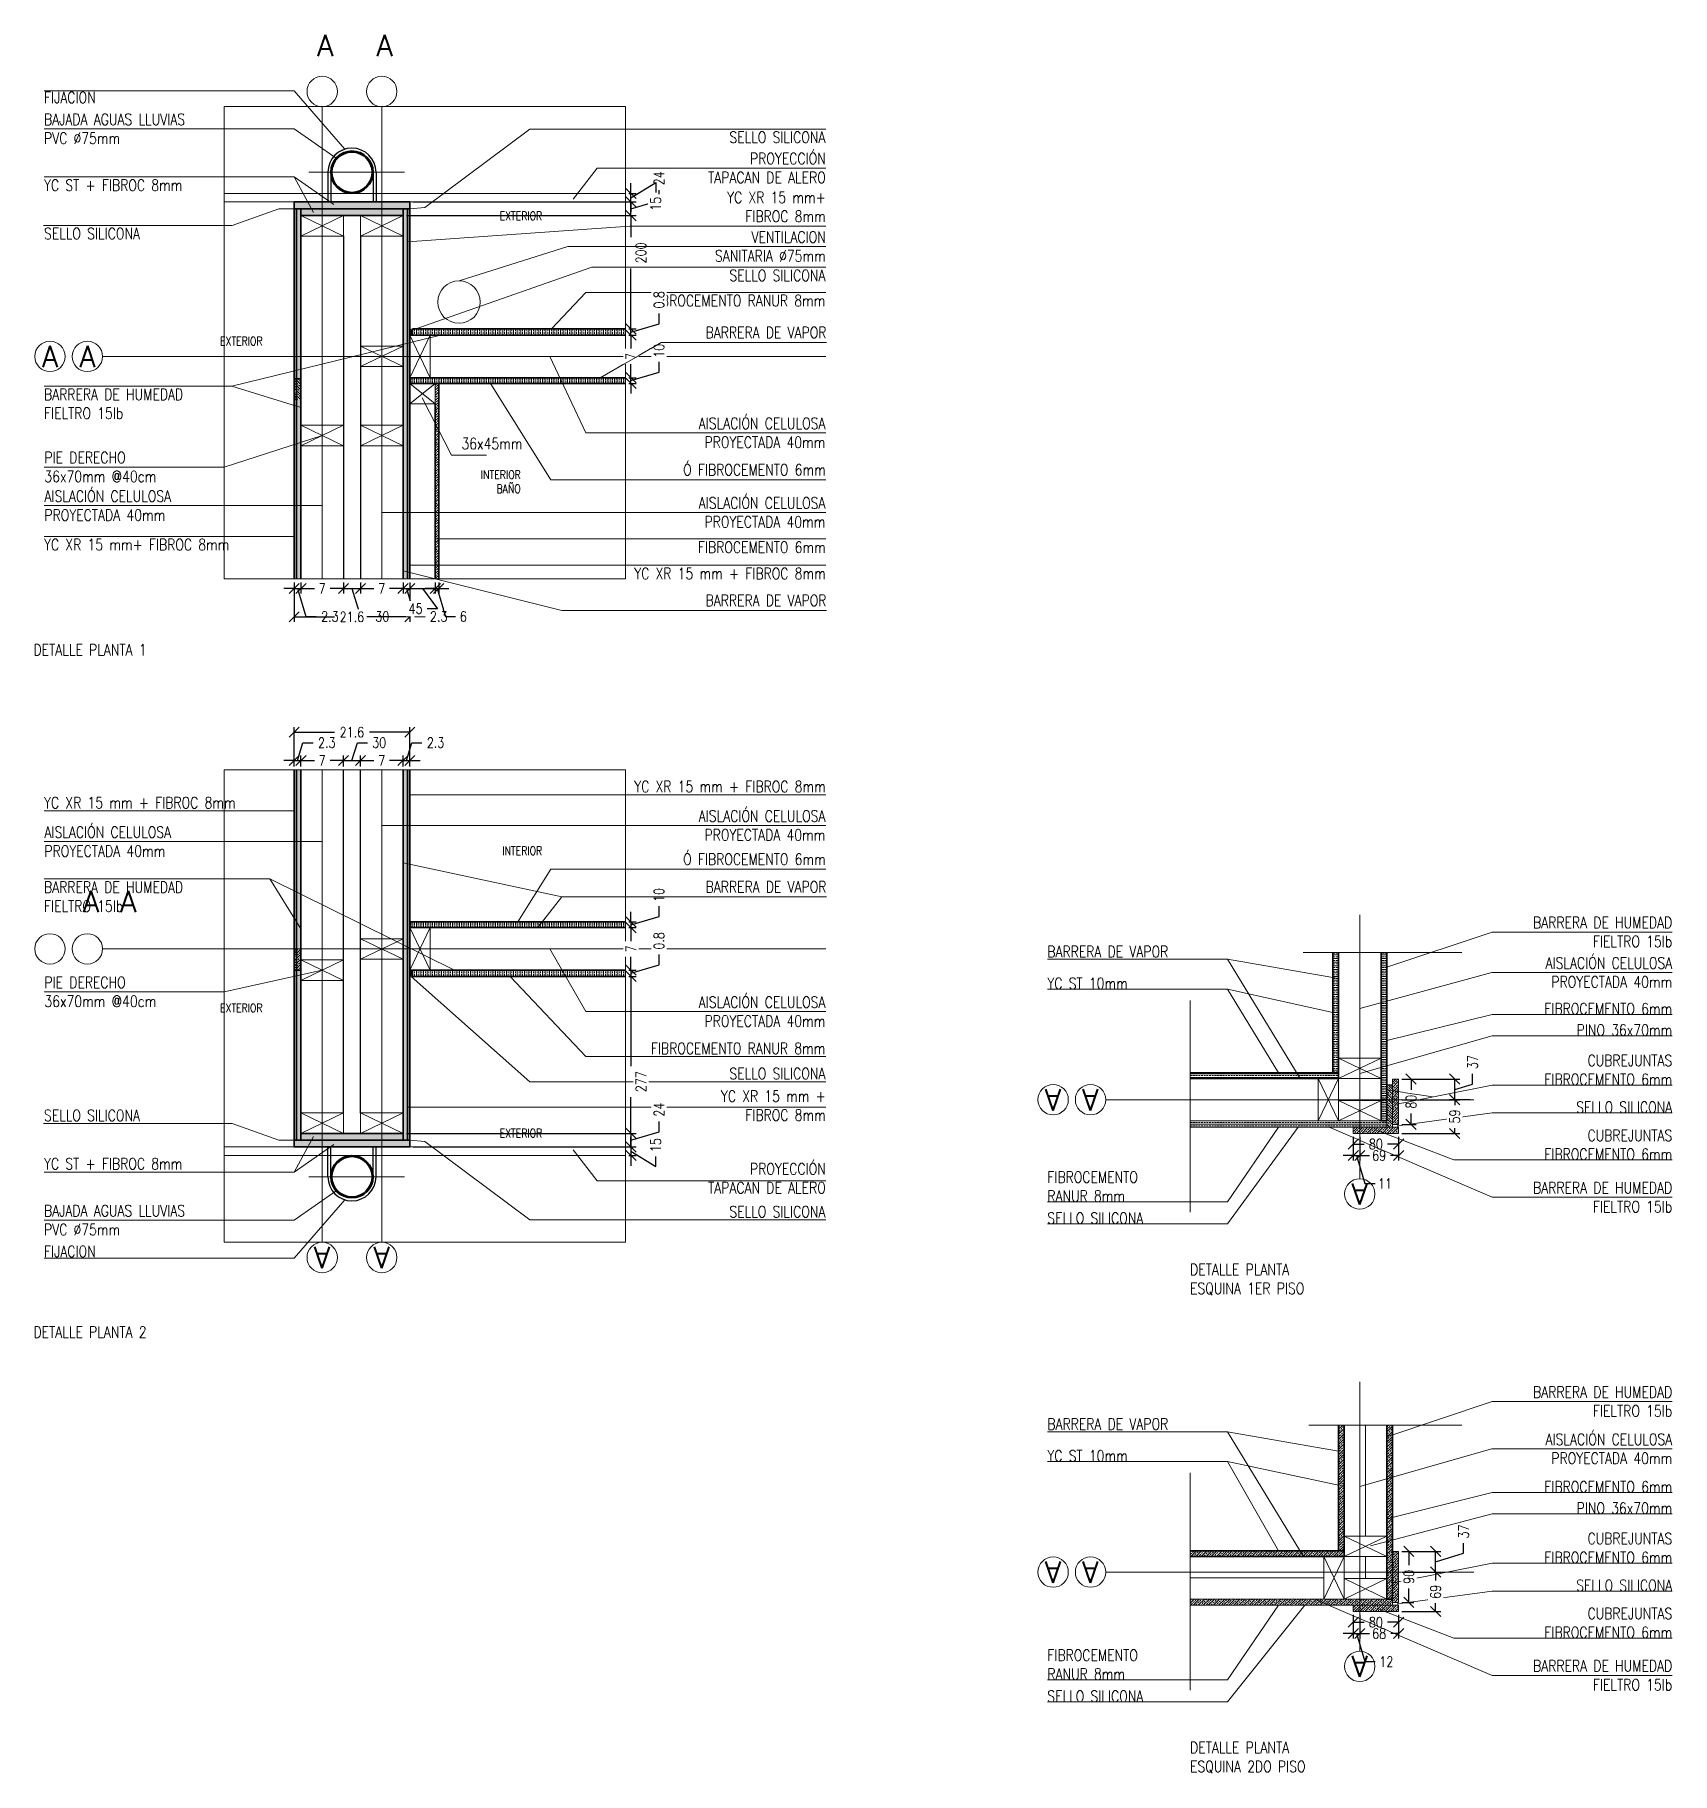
# Model space of a CAD drawing. Header units: metres. Extents: x -2 to 690, y -116 to 73.
# Drawn here: x 501.758 to 504.647, y 1.674 to 4.741 of the extents above; entities that cross this region are included whole.
import ezdxf
from ezdxf.enums import TextEntityAlignment as Align

# ---------------------------------------------------------------- set-up
doc = ezdxf.new("R2010")
doc.units = ezdxf.units.M
doc.header["$LTSCALE"] = 5
doc.header["$MEASUREMENT"] = 0
doc.layers.get('0').update_dxf_attribs({"color": 30})
doc.layers.get('DEFPOINTS').update_dxf_attribs({"color": 210})
doc.layers.add('_AUX', color=210, linetype='Continuous', lineweight=18, plot=False)
for name, color, linetype, lineweight in [('A-ANNO-DIMS', 3, 'Continuous', 18), ('A-ANNO-SYMB', 3, 'Continuous', 18), ('A-ANNO-TEXT', 3, 'Continuous', 18), ('A-DETL-MBND', 3, 'Continuous', 18), ('A-DETL-PATT', 8, 'Continuous', 18), ('A-ELEV-IDEN', 3, 'Continuous', 18), ('A-ELEV-MBE2', 4, 'Continuous', 25), ('A-SECT-MCUT', 7, 'Continuous', 35), ('A-WALL-PATT', 8, 'Continuous', 18), ('A-WALL-STUD', 3, 'Continuous', 18)]:
    doc.layers.add(name, color=color, linetype=linetype, lineweight=lineweight)
doc.styles.add('E-ROMANS', font='romans.shx', dxfattribs={"width": 0.8})
doc.dimstyles.new('E-0010_TICK_18', dxfattribs={"dimscale": 0.001, "dimtxt": 18, "dimasz": 18, "dimexe": 9, "dimexo": 6, "dimgap": 9, "dimtad": 0, "dimdec": 0, "dimlfac": 1000, "dimzin": 0, "dimdsep": 46, "dimtxsty": 'E-ROMANS', "dimblk": 'OBLIQUE', "dimcen": 9, "dimclrd": 256, "dimclre": 256, "dimclrt": 256, "dimadec": 0, "dimazin": 0, "dimtfac": 1, "dimtdec": 0, "dimtmove": 1, "dimatfit": 3, "dimldrblk": 'OPEN90', "dimfxl": 1, "dimtfill": 1, "dimtolj": 1, "dimtzin": 0, "dimarcsym": 0})
pattern_1 = [(45, (0, 0), (-0.00449012806, 0.00449012806), []), (45, (-0.002245, 0.002245), (-0.00449012806, 0.00449012806), [0.003175, -0.0015875])]
pattern_2 = [(45, (0, 0.057912), (-0.00449012806, 0.00449012806), []), (45, (-0.002245, 0.060157), (-0.00449012806, 0.00449012806), [0.003175, -0.0015875])]
pattern_3 = [(45, (0, 0.2661006), (-0.00449012806, 0.00449012806), []), (45, (-0.002245, 0.2683456), (-0.00449012806, 0.00449012806), [0.003175, -0.0015875])]
pattern_4 = [(90, (0, 0.2661006), (-0.00635, 4e-19), []), (90, (-0.003175, 0.2661006), (-0.00635, 4e-19), [0.003175, -0.0015875])]
pattern_5 = [(315, (0, 6.9592956), (-0.00449012806, -0.00449012806), []), (315, (-0.002245, 6.9570505), (-0.00449012806, -0.00449012806), [0.003175, -0.0015875])]
pattern_6 = [(270, (0, 7.0363143), (-0.00635, -4e-19), []), (270, (-0.003175, 7.0363143), (-0.00635, -4e-19), [0.003175, -0.0015875])]

msp = doc.modelspace()

# ---------------------------------------------------------------- texts
at = {"layer": 'A-ANNO-TEXT', "style": 'E-ROMANS'}
for s, insert, char_height, attachment_point in [('FIJACION', (501.774, 4.6406), 0.02, 1), ('BAJADA AGUAS LLUVIAS\\PPVC %%C75mm', (501.774, 4.5754), 0.02, 4), ('SELLO SILICONA', (503.1526, 4.5605), 0.02, 6), ('PROYECCIÓN\\PTAPACAN DE ALERO', (503.1533, 4.5062), 0.02, 6), ('YC ST + FIBROC 8mm', (501.774, 4.4859), 0.02, 1), ('YC XR 15 mm+\\PFIBROC 8mm', (503.1533, 4.4644), 0.02, 3), ('EXTERIOR', (502.6529, 4.4293), 0.015, 3), ('SELLO SILICONA', (501.774, 4.3906), 0.02, 4), ('VENTILACION \\PSANITARIA %%C75mm', (503.1533, 4.3678), 0.02, 6), ('SELLO SILICONA', (503.1526, 4.3168), 0.02, 6), ('FIBROCEMENTO RANUR 8mm', (503.1526, 4.2723), 0.02, 6), ('EXTERIOR', (502.1596, 4.2084), 0.015, 3), ('BARRERA DE VAPOR', (503.1545, 4.226), 0.02, 3), ('BARRERA DE HUMEDAD\\PFIELTRO 15lb', (501.774, 4.1169), 0.02, 1), ('AISLACIÓN CELULOSA\\PPROYECTADA 40mm', (503.1526, 4.0391), 0.02, 6), ('36x45mm', (502.6182, 4.03), 0.02, 3), ('PIE DERECHO\\P36x70mm @40cm', (501.7747, 3.9787), 0.02, 4), ('Ó FIBROCEMENTO 6mm', (503.1533, 3.9837), 0.02, 3), ('INTERIOR\\PBAÑO', (502.6151, 3.9728), 0.015, 3), ('AISLACIÓN CELULOSA\\PPROYECTADA 40mm', (501.7747, 3.9106), 0.02, 4), ('AISLACIÓN CELULOSA\\PPROYECTADA 40mm', (503.1526, 3.8986), 0.02, 6), ('YC XR 15 mm+ FIBROC 8mm', (501.774, 3.8518), 0.02, 1), ('FIBROCEMENTO 6mm', (503.1533, 3.8472), 0.02, 3), ('YC XR 15 mm + FIBROC 8mm', (503.1533, 3.8008), 0.02, 3), ('BARRERA DE VAPOR', (503.1545, 3.7534), 0.02, 3), ('DETALLE PLANTA 1', (501.7554, 3.6562), 0.02, 4), ('YC XR 15 mm + FIBROC 8mm', (503.1533, 3.405), 0.02, 9), ('YC XR 15 mm + FIBROC 8mm', (501.774, 3.3765), 0.02, 7), ('AISLACIÓN CELULOSA\\PPROYECTADA 40mm', (503.1526, 3.3463), 0.02, 6), ('AISLACIÓN CELULOSA\\PPROYECTADA 40mm', (501.7747, 3.3178), 0.02, 4), ('INTERIOR', (502.6529, 3.2942), 0.015, 9), ('Ó FIBROCEMENTO 6mm', (503.1533, 3.2767), 0.02, 9), ('BARRERA DE HUMEDAD\\PFIELTRO 15lb', (501.774, 3.2475), 0.02, 1), ('BARRERA DE VAPOR', (503.1545, 3.248), 0.02, 3), ('BARRERA DE HUMEDAD\\PFIELTRO 15lb', (504.6467, 3.1317), 0.02, 9), ('BARRERA DE VAPOR', (503.5442, 3.1137), 0.02, 7), ('AISLACIÓN CELULOSA\\PPROYECTADA 40mm', (504.6467, 3.087), 0.02, 6), ('PIE DERECHO\\P36x70mm @40cm', (501.7747, 3.0528), 0.02, 4), ('YC ST 10mm', (503.5442, 3.0577), 0.02, 7), ('AISLACIÓN CELULOSA\\PPROYECTADA 40mm', (503.1526, 3.0179), 0.02, 6), ('EXTERIOR', (502.1596, 3.0169), 0.015, 9), ('FIBROCEMENTO 6mm', (504.6467, 3.013), 0.02, 9), ('PINO 36x70mm', (504.6467, 2.9754), 0.02, 9), ('FIBROCEMENTO RANUR 8mm', (503.1526, 2.9531), 0.02, 6), ('SELLO SILICONA', (503.1526, 2.9086), 0.02, 6), ('CUBREJUNTAS\\PFIBROCEMENTO 6mm', (504.6467, 2.8884), 0.02, 9), ('YC XR 15 mm + \\PFIBROC 8mm', (503.1533, 2.8254), 0.02, 9), ('SELLO SILICONA', (504.6467, 2.8391), 0.02, 9), ('SELLO SILICONA', (501.774, 2.8348), 0.02, 4), ('EXTERIOR', (502.6529, 2.7961), 0.015, 9), ('CUBREJUNTAS\\PFIBROCEMENTO 6mm', (504.6467, 2.7562), 0.02, 9), ('YC ST + FIBROC 8mm', (501.774, 2.7395), 0.02, 7), ('PROYECCIÓN\\PTAPACAN DE ALERO', (503.1533, 2.7238), 0.02, 6), ('FIBROCEMENTO \\PRANUR 8mm', (503.5442, 2.6826), 0.02, 7), ('BARRERA DE HUMEDAD\\PFIELTRO 15lb', (504.6467, 2.6638), 0.02, 9), ('BAJADA AGUAS LLUVIAS\\PPVC %%C75mm', (501.774, 2.65), 0.02, 4), ('SELLO SILICONA', (503.1526, 2.6649), 0.02, 6), ('SELLO SILICONA', (503.5442, 2.6435), 0.02, 7), ('FIJACION', (501.774, 2.5848), 0.02, 7), ('DETALLE PLANTA\\PESQUINA 1ER PISO', (503.796, 2.5453), 0.02, 4), ('DETALLE PLANTA 2', (501.7554, 2.4526), 0.02, 4), ('BARRERA DE HUMEDAD\\PFIELTRO 15lb', (504.6467, 2.3034), 0.02, 9), ('BARRERA DE VAPOR', (503.5442, 2.2803), 0.02, 7), ('AISLACIÓN CELULOSA\\PPROYECTADA 40mm', (504.6467, 2.2466), 0.02, 6), ('YC ST 10mm', (503.5442, 2.2242), 0.02, 7), ('FIBROCEMENTO 6mm', (504.6467, 2.1695), 0.02, 9), ('PINO 36x70mm', (504.6467, 2.1319), 0.02, 9), ('CUBREJUNTAS\\PFIBROCEMENTO 6mm', (504.6467, 2.0449), 0.02, 9), ('SELLO SILICONA', (504.6467, 1.9956), 0.02, 9), ('CUBREJUNTAS\\PFIBROCEMENTO 6mm', (504.6467, 1.9127), 0.02, 9), ('FIBROCEMENTO \\PRANUR 8mm', (503.5442, 1.8391), 0.02, 7), ('BARRERA DE HUMEDAD\\PFIELTRO 15lb', (504.6467, 1.8204), 0.02, 9), ('SELLO SILICONA', (503.5442, 1.8001), 0.02, 7), ('DETALLE PLANTA\\PESQUINA 2DO PISO', (503.796, 1.7019), 0.02, 4)]:
    msp.add_mtext(s, dxfattribs=dict(at, insert=insert, char_height=char_height, attachment_point=attachment_point))
for p in [(502.2699, 4.7226), (502.3749, 4.7226), (501.7845, 4.1738), (501.8505, 4.1738), (501.8565, 3.212), (501.9225, 3.212)]:
    msp.add_attdef('A', text='0.00', height=0.0375, dxfattribs=at).set_placement(p, align=Align.MIDDLE_CENTER)
for p in [(503.5544, 2.8625), (503.6204, 2.8625), (502.2648, 2.5841), (502.3699, 2.5841), (503.5544, 2.0291), (503.6204, 2.0291)]:
    msp.add_attdef('A', text='0.00', height=0.0375, rotation=180, dxfattribs=at).set_placement(p, align=Align.MIDDLE_CENTER)

# ---------------------------------------------------------------- blocks, each defined once
blk = doc.blocks.new('_Oblique')
at = {"color": 0, "linetype": 'ByBlock', "lineweight": -2}
blk.add_line((-0.5, -0.5), (0.5, 0.5), dxfattribs=at)
blk = doc.blocks.new('*D1346')
at = {"layer": 'A-ANNO-DIMS', "lineweight": -2, "transparency": 16777216}
for p, q in [((504.0839, 2.797), (504.0839, 2.7752)), ((504.1639, 2.797), (504.1639, 2.7752)), ((504.0839, 2.7842), (504.1033, 2.7842)), ((504.1639, 2.7842), (504.1446, 2.7842))]:
    blk.add_line(p, q, dxfattribs=at)
at = {"layer": 'DEFPOINTS', "color": 0, "transparency": 16777216}
for p in [(504.0839, 2.803), (504.1639, 2.803), (504.1639, 2.7842)]:
    blk.add_point(p, dxfattribs=at)
at = {"layer": 'A-ANNO-DIMS', "lineweight": -2, "transparency": 16777216, "xscale": 0.018, "yscale": 0.018, "zscale": 0.018, "rotation": 180}
blk.add_blockref('_Oblique', (504.0839, 2.7842), dxfattribs=at)
at = {"layer": 'A-ANNO-DIMS', "lineweight": -2, "transparency": 16777216, "xscale": 0.018, "yscale": 0.018, "zscale": 0.018}
blk.add_blockref('_Oblique', (504.1639, 2.7842), dxfattribs=at)
at = {"layer": 'A-ANNO-DIMS', "transparency": 16777216, "insert": (504.1239, 2.7842), "char_height": 0.018, "attachment_point": 5, "style": 'E-ROMANS', "bg_fill": 3, "box_fill_scale": 1.25, "bg_fill_color": 256, "bg_fill_true_color": 13158600, "bg_fill_transparency": 0}
blk.add_mtext('\\A1;80', dxfattribs=at)
blk = doc.blocks.new('_Open90')
at = {"color": 0, "linetype": 'ByBlock', "lineweight": -2}
for p, q in [((0, 0), (-1, 0)), ((-0.5, 0.5), (0, 0)), ((0, 0), (-0.5, -0.5))]:
    blk.add_line(p, q, dxfattribs=at)
blk = doc.blocks.new('*D1347')
at = {"layer": 'A-ANNO-DIMS', "lineweight": -2, "transparency": 16777216}
for p, q in [((504.1699, 2.899), (504.1949, 2.899)), ((504.1859, 2.899), (504.1859, 2.8797)), ((504.1859, 2.819), (504.1859, 2.8384)), ((504.1699, 2.819), (504.1949, 2.819))]:
    blk.add_line(p, q, dxfattribs=at)
at = {"layer": 'DEFPOINTS', "color": 0, "transparency": 16777216}
for p in [(504.1639, 2.899), (504.1859, 2.899), (504.1639, 2.819)]:
    blk.add_point(p, dxfattribs=at)
at = {"layer": 'A-ANNO-DIMS', "lineweight": -2, "transparency": 16777216, "xscale": 0.018, "yscale": 0.018, "zscale": 0.018}
for p, rotation in [((504.1859, 2.899), 90), ((504.1859, 2.819), 270)]:
    blk.add_blockref('_Oblique', p, dxfattribs=dict(at, rotation=rotation))
at = {"layer": 'A-ANNO-DIMS', "transparency": 16777216, "insert": (504.1859, 2.859), "char_height": 0.018, "attachment_point": 5, "rotation": 90, "style": 'E-ROMANS', "bg_fill": 3, "box_fill_scale": 1.25, "bg_fill_color": 256, "bg_fill_true_color": 13158600, "bg_fill_transparency": 0}
blk.add_mtext('\\A1;80', dxfattribs=at)
blk = doc.blocks.new('*D765')
at = {"layer": 'A-ANNO-DIMS', "lineweight": -2, "transparency": 16777216}
for p, q in [((504.1699, 2.899), (504.272, 2.899)), ((504.263, 2.8625), (504.263, 2.899)), ((504.263, 2.8808), (504.2945, 2.8902)), ((504.2945, 2.8902), (504.2945, 2.9082)), ((504.2904, 2.8625), (504.254, 2.8625))]:
    blk.add_line(p, q, dxfattribs=at)
at = {"layer": 'DEFPOINTS', "color": 0, "transparency": 16777216}
for p in [(504.1639, 2.899), (504.263, 2.899), (504.2964, 2.8625)]:
    blk.add_point(p, dxfattribs=at)
at = {"layer": 'A-ANNO-DIMS', "lineweight": -2, "transparency": 16777216, "xscale": 0.018, "yscale": 0.018, "zscale": 0.018, "rotation": 270}
blk.add_blockref('_Oblique', (504.263, 2.8625), dxfattribs=at)
at = {"layer": 'A-ANNO-DIMS', "transparency": 16777216, "insert": (504.2945, 2.9289), "char_height": 0.018, "attachment_point": 5, "rotation": 90, "style": 'E-ROMANS', "bg_fill": 3, "box_fill_scale": 1.25, "bg_fill_color": 256, "bg_fill_true_color": 13158600, "bg_fill_transparency": 0}
blk.add_mtext('\\A1;37', dxfattribs=at)
at = {"layer": 'A-ANNO-DIMS', "lineweight": -2, "transparency": 16777216, "xscale": 0.018, "yscale": 0.018, "zscale": 0.018, "rotation": 90}
blk.add_blockref('_Oblique', (504.263, 2.899), dxfattribs=at)
blk = doc.blocks.new('*D766')
at = {"layer": 'A-ANNO-DIMS', "lineweight": -2, "transparency": 16777216}
for p, q in [((504.1699, 2.8625), (504.272, 2.8625)), ((504.263, 2.8625), (504.263, 2.8531)), ((504.1699, 2.803), (504.272, 2.803)), ((504.263, 2.803), (504.263, 2.8125))]:
    blk.add_line(p, q, dxfattribs=at)
at = {"layer": 'DEFPOINTS', "color": 0, "transparency": 16777216}
for p in [(504.1639, 2.8625), (504.1639, 2.803)]:
    blk.add_point(p, dxfattribs=at)
at = {"layer": 'A-ANNO-DIMS', "lineweight": -2, "transparency": 16777216, "xscale": 0.018, "yscale": 0.018, "zscale": 0.018}
for p, rotation in [((504.263, 2.8625), 90), ((504.263, 2.803), 270)]:
    blk.add_blockref('_Oblique', p, dxfattribs=dict(at, rotation=rotation))
at = {"layer": 'A-ANNO-DIMS', "transparency": 16777216, "insert": (504.263, 2.8328), "char_height": 0.018, "attachment_point": 5, "rotation": 90, "style": 'E-ROMANS', "bg_fill": 3, "box_fill_scale": 1.25, "bg_fill_color": 256, "bg_fill_true_color": 13158600, "bg_fill_transparency": 0}
blk.add_mtext('\\A1;59', dxfattribs=at)
at = {"layer": 'DEFPOINTS', "color": 0, "transparency": 16777216}
blk.add_point((504.263, 2.803), dxfattribs=at)
blk = doc.blocks.new('*D1348')
at = {"layer": 'A-ANNO-DIMS', "lineweight": -2, "transparency": 16777216}
for p, q in [((504.1699, 2.0656), (504.2382, 2.0656)), ((504.2292, 2.0291), (504.2292, 2.0656)), ((504.2292, 2.0473), (504.2787, 2.0622)), ((504.2787, 2.0622), (504.2787, 2.0802)), ((504.1699, 2.0291), (504.2382, 2.0291))]:
    blk.add_line(p, q, dxfattribs=at)
at = {"layer": 'DEFPOINTS', "color": 0, "transparency": 16777216}
for p in [(504.1639, 2.0656), (504.2292, 2.0656), (504.1639, 2.0291)]:
    blk.add_point(p, dxfattribs=at)
at = {"layer": 'A-ANNO-DIMS', "lineweight": -2, "transparency": 16777216, "xscale": 0.018, "yscale": 0.018, "zscale": 0.018}
for p, rotation in [((504.2292, 2.0656), 90), ((504.2292, 2.0291), 270)]:
    blk.add_blockref('_Oblique', p, dxfattribs=dict(at, rotation=rotation))
at = {"layer": 'A-ANNO-DIMS', "transparency": 16777216, "insert": (504.2787, 2.1008), "char_height": 0.018, "attachment_point": 5, "rotation": 90, "style": 'E-ROMANS', "bg_fill": 3, "box_fill_scale": 1.25, "bg_fill_color": 256, "bg_fill_true_color": 13158600, "bg_fill_transparency": 0}
blk.add_mtext('\\A1;37', dxfattribs=at)
blk = doc.blocks.new('*D1349')
at = {"layer": 'A-ANNO-DIMS', "lineweight": -2, "transparency": 16777216}
for p, q in [((504.1699, 2.0656), (504.191, 2.0656)), ((504.182, 2.0656), (504.182, 2.0412)), ((504.182, 1.9756), (504.182, 1.9999)), ((504.1699, 1.9756), (504.191, 1.9756))]:
    blk.add_line(p, q, dxfattribs=at)
at = {"layer": 'DEFPOINTS', "color": 0, "transparency": 16777216}
for p in [(504.1639, 2.0656), (504.1639, 1.9756), (504.182, 1.9756)]:
    blk.add_point(p, dxfattribs=at)
at = {"layer": 'A-ANNO-DIMS', "lineweight": -2, "transparency": 16777216, "xscale": 0.018, "yscale": 0.018, "zscale": 0.018}
for p, rotation in [((504.182, 2.0656), 90), ((504.182, 1.9756), 270)]:
    blk.add_blockref('_Oblique', p, dxfattribs=dict(at, rotation=rotation))
at = {"layer": 'A-ANNO-DIMS', "transparency": 16777216, "insert": (504.182, 2.0206), "char_height": 0.018, "attachment_point": 5, "rotation": 90, "style": 'E-ROMANS', "bg_fill": 3, "box_fill_scale": 1.25, "bg_fill_color": 256, "bg_fill_true_color": 13158600, "bg_fill_transparency": 0}
blk.add_mtext('\\A1;90', dxfattribs=at)
blk = doc.blocks.new('*D1350')
at = {"layer": 'A-ANNO-DIMS', "lineweight": -2, "transparency": 16777216}
for p, q in [((504.1699, 2.0291), (504.2382, 2.0291)), ((504.2292, 2.0291), (504.2292, 2.0143)), ((504.2292, 1.9596), (504.2292, 1.9743)), ((504.1699, 1.9596), (504.2382, 1.9596))]:
    blk.add_line(p, q, dxfattribs=at)
at = {"layer": 'DEFPOINTS', "color": 0, "transparency": 16777216}
for p in [(504.1639, 2.0291), (504.1639, 1.9596), (504.2292, 1.9596)]:
    blk.add_point(p, dxfattribs=at)
at = {"layer": 'A-ANNO-DIMS', "lineweight": -2, "transparency": 16777216, "xscale": 0.018, "yscale": 0.018, "zscale": 0.018}
for p, rotation in [((504.2292, 2.0291), 90), ((504.2292, 1.9596), 270)]:
    blk.add_blockref('_Oblique', p, dxfattribs=dict(at, rotation=rotation))
at = {"layer": 'A-ANNO-DIMS', "transparency": 16777216, "insert": (504.2292, 1.9943), "char_height": 0.018, "attachment_point": 5, "rotation": 90, "style": 'E-ROMANS', "bg_fill": 3, "box_fill_scale": 1.25, "bg_fill_color": 256, "bg_fill_true_color": 13158600, "bg_fill_transparency": 0}
blk.add_mtext('\\A1;69', dxfattribs=at)
blk = doc.blocks.new('*D1351')
at = {"layer": 'A-ANNO-DIMS', "lineweight": -2, "transparency": 16777216}
for p, q in [((504.0839, 1.9536), (504.0839, 1.9317)), ((504.0839, 1.9407), (504.1033, 1.9407)), ((504.1639, 1.9407), (504.1446, 1.9407)), ((504.1639, 1.9536), (504.1639, 1.9317))]:
    blk.add_line(p, q, dxfattribs=at)
at = {"layer": 'DEFPOINTS', "color": 0, "transparency": 16777216}
for p in [(504.0839, 1.9596), (504.1639, 1.9596), (504.1639, 1.9407)]:
    blk.add_point(p, dxfattribs=at)
at = {"layer": 'A-ANNO-DIMS', "lineweight": -2, "transparency": 16777216, "xscale": 0.018, "yscale": 0.018, "zscale": 0.018, "rotation": 180}
blk.add_blockref('_Oblique', (504.0839, 1.9407), dxfattribs=at)
at = {"layer": 'A-ANNO-DIMS', "lineweight": -2, "transparency": 16777216, "xscale": 0.018, "yscale": 0.018, "zscale": 0.018}
blk.add_blockref('_Oblique', (504.1639, 1.9407), dxfattribs=at)
at = {"layer": 'A-ANNO-DIMS', "transparency": 16777216, "insert": (504.1239, 1.9407), "char_height": 0.018, "attachment_point": 5, "style": 'E-ROMANS', "bg_fill": 3, "box_fill_scale": 1.25, "bg_fill_color": 256, "bg_fill_true_color": 13158600, "bg_fill_transparency": 0}
blk.add_mtext('\\A1;80', dxfattribs=at)
blk = doc.blocks.new('*D767')
at = {"layer": 'A-ANNO-DIMS', "lineweight": -2, "transparency": 16777216}
for p, q in [((504.0839, 1.9536), (504.0839, 1.9117)), ((504.0954, 1.9536), (504.0954, 1.9117)), ((504.0839, 1.9207), (504.0659, 1.9207)), ((504.0839, 1.9207), (504.0954, 1.9207)), ((504.0839, 1.9207), (504.0954, 1.9207)), ((504.0897, 1.9207), (504.1045, 1.8712)), ((504.0954, 1.9207), (504.1134, 1.9207)), ((504.1045, 1.8712), (504.1225, 1.8712))]:
    blk.add_line(p, q, dxfattribs=at)
at = {"layer": 'DEFPOINTS', "color": 0, "transparency": 16777216}
for p in [(504.0839, 1.9596), (504.0954, 1.9596), (504.0954, 1.9207)]:
    blk.add_point(p, dxfattribs=at)
at = {"layer": 'A-ANNO-DIMS', "lineweight": -2, "transparency": 16777216, "xscale": 0.018, "yscale": 0.018, "zscale": 0.018}
blk.add_blockref('_Oblique', (504.0839, 1.9207), dxfattribs=at)
at = {"layer": 'A-ANNO-DIMS', "lineweight": -2, "transparency": 16777216, "xscale": 0.018, "yscale": 0.018, "zscale": 0.018, "rotation": 180}
blk.add_blockref('_Oblique', (504.0954, 1.9207), dxfattribs=at)
at = {"layer": 'A-ANNO-DIMS', "transparency": 16777216, "insert": (504.1422, 1.8712), "char_height": 0.018, "attachment_point": 5, "style": 'E-ROMANS', "bg_fill": 3, "box_fill_scale": 1.25, "bg_fill_color": 256, "bg_fill_true_color": 13158600, "bg_fill_transparency": 0}
blk.add_mtext('\\A1;12', dxfattribs=at)
blk = doc.blocks.new('*D768')
at = {"layer": 'A-ANNO-DIMS', "lineweight": -2, "transparency": 16777216}
for p, q in [((504.0954, 1.9536), (504.0954, 1.9117)), ((504.1639, 1.9536), (504.1639, 1.9117)), ((504.0954, 1.9207), (504.1094, 1.9207)), ((504.1639, 1.9207), (504.15, 1.9207))]:
    blk.add_line(p, q, dxfattribs=at)
at = {"layer": 'DEFPOINTS', "color": 0, "transparency": 16777216}
for p in [(504.0954, 1.9596), (504.1639, 1.9596), (504.1639, 1.9207)]:
    blk.add_point(p, dxfattribs=at)
at = {"layer": 'A-ANNO-DIMS', "lineweight": -2, "transparency": 16777216, "xscale": 0.018, "yscale": 0.018, "zscale": 0.018, "rotation": 180}
blk.add_blockref('_Oblique', (504.0954, 1.9207), dxfattribs=at)
at = {"layer": 'A-ANNO-DIMS', "lineweight": -2, "transparency": 16777216, "xscale": 0.018, "yscale": 0.018, "zscale": 0.018}
blk.add_blockref('_Oblique', (504.1639, 1.9207), dxfattribs=at)
at = {"layer": 'A-ANNO-DIMS', "transparency": 16777216, "insert": (504.1297, 1.9207), "char_height": 0.018, "attachment_point": 5, "style": 'E-ROMANS', "bg_fill": 3, "box_fill_scale": 1.25, "bg_fill_color": 256, "bg_fill_true_color": 13158600, "bg_fill_transparency": 0}
blk.add_mtext('\\A1;68', dxfattribs=at)
blk = doc.blocks.new('*D769')
at = {"layer": 'A-ANNO-DIMS', "lineweight": -2, "transparency": 16777216}
for p, q in [((504.0839, 2.797), (504.0839, 2.7551)), ((504.0954, 2.797), (504.0954, 2.7551)), ((504.0839, 2.7641), (504.0659, 2.7641)), ((504.0839, 2.7641), (504.0954, 2.7641)), ((504.0839, 2.7641), (504.0954, 2.7641)), ((504.0897, 2.7641), (504.1045, 2.7146)), ((504.0954, 2.7641), (504.1134, 2.7641)), ((504.1045, 2.7146), (504.1225, 2.7146))]:
    blk.add_line(p, q, dxfattribs=at)
at = {"layer": 'DEFPOINTS', "color": 0, "transparency": 16777216}
for p in [(504.0839, 2.803), (504.0954, 2.803), (504.0954, 2.7641)]:
    blk.add_point(p, dxfattribs=at)
at = {"layer": 'A-ANNO-DIMS', "lineweight": -2, "transparency": 16777216, "xscale": 0.018, "yscale": 0.018, "zscale": 0.018}
blk.add_blockref('_Oblique', (504.0839, 2.7641), dxfattribs=at)
at = {"layer": 'A-ANNO-DIMS', "lineweight": -2, "transparency": 16777216, "xscale": 0.018, "yscale": 0.018, "zscale": 0.018, "rotation": 180}
blk.add_blockref('_Oblique', (504.0954, 2.7641), dxfattribs=at)
at = {"layer": 'A-ANNO-DIMS', "transparency": 16777216, "insert": (504.1401, 2.7146), "char_height": 0.018, "attachment_point": 5, "style": 'E-ROMANS', "bg_fill": 3, "box_fill_scale": 1.25, "bg_fill_color": 256, "bg_fill_true_color": 13158600, "bg_fill_transparency": 0}
blk.add_mtext('\\A1;11', dxfattribs=at)
blk = doc.blocks.new('*D770')
at = {"layer": 'A-ANNO-DIMS', "lineweight": -2, "transparency": 16777216}
for p, q in [((504.0954, 2.797), (504.0954, 2.7551)), ((504.1639, 2.797), (504.1639, 2.7551)), ((504.0954, 2.7641), (504.1097, 2.7641)), ((504.1639, 2.7641), (504.1497, 2.7641))]:
    blk.add_line(p, q, dxfattribs=at)
at = {"layer": 'DEFPOINTS', "color": 0, "transparency": 16777216}
for p in [(504.0954, 2.803), (504.1639, 2.803), (504.1639, 2.7641)]:
    blk.add_point(p, dxfattribs=at)
at = {"layer": 'A-ANNO-DIMS', "lineweight": -2, "transparency": 16777216, "xscale": 0.018, "yscale": 0.018, "zscale": 0.018, "rotation": 180}
blk.add_blockref('_Oblique', (504.0954, 2.7641), dxfattribs=at)
at = {"layer": 'A-ANNO-DIMS', "lineweight": -2, "transparency": 16777216, "xscale": 0.018, "yscale": 0.018, "zscale": 0.018}
blk.add_blockref('_Oblique', (504.1639, 2.7641), dxfattribs=at)
at = {"layer": 'A-ANNO-DIMS', "transparency": 16777216, "insert": (504.1297, 2.7641), "char_height": 0.018, "attachment_point": 5, "style": 'E-ROMANS', "bg_fill": 3, "box_fill_scale": 1.25, "bg_fill_color": 256, "bg_fill_true_color": 13158600, "bg_fill_transparency": 0}
blk.add_mtext('\\A1;69', dxfattribs=at)
blk = doc.blocks.new('*D977')
at = {"layer": 'A-ANNO-DIMS', "lineweight": -2, "transparency": 16777216}
for p, q in [((502.8096, 3.1761), (502.8096, 3.1941)), ((502.8591, 3.186), (502.8591, 3.204)), ((502.806, 3.1761), (502.8186, 3.1761)), ((502.806, 3.1661), (502.8186, 3.1661)), ((502.8096, 3.1711), (502.8591, 3.186)), ((502.8096, 3.1761), (502.8096, 3.1661)), ((502.8096, 3.1761), (502.8096, 3.1661)), ((502.8096, 3.1661), (502.8096, 3.1481))]:
    blk.add_line(p, q, dxfattribs=at)
at = {"layer": 'DEFPOINTS', "color": 0, "transparency": 16777216}
for p in [(502.8, 3.1761), (502.8, 3.1661), (502.8096, 3.1661)]:
    blk.add_point(p, dxfattribs=at)
at = {"layer": 'A-ANNO-DIMS', "lineweight": -2, "transparency": 16777216, "xscale": 0.018, "yscale": 0.018, "zscale": 0.018}
for p, rotation in [((502.8096, 3.1761), 270), ((502.8096, 3.1661), 90)]:
    blk.add_blockref('_Oblique', p, dxfattribs=dict(at, rotation=rotation))
at = {"layer": 'A-ANNO-DIMS', "transparency": 16777216, "insert": (502.8591, 3.2236), "char_height": 0.018, "attachment_point": 5, "rotation": 90, "style": 'E-ROMANS', "bg_fill": 3, "box_fill_scale": 1.25, "bg_fill_color": 256, "bg_fill_true_color": 13158600, "bg_fill_transparency": 0}
blk.add_mtext('\\A1;10', dxfattribs=at)
blk = doc.blocks.new('*D978')
at = {"layer": 'A-ANNO-DIMS', "lineweight": -2, "transparency": 16777216}
for p, q in [((502.806, 3.1661), (502.8186, 3.1661)), ((502.8096, 3.1661), (502.8096, 3.1424)), ((502.8096, 3.0911), (502.8096, 3.1148)), ((502.806, 3.0911), (502.8186, 3.0911))]:
    blk.add_line(p, q, dxfattribs=at)
at = {"layer": 'DEFPOINTS', "color": 0, "transparency": 16777216}
for p in [(502.8, 3.1661), (502.8, 3.0911), (502.8096, 3.0911)]:
    blk.add_point(p, dxfattribs=at)
at = {"layer": 'A-ANNO-DIMS', "lineweight": -2, "transparency": 16777216, "xscale": 0.018, "yscale": 0.018, "zscale": 0.018}
for p, rotation in [((502.8096, 3.1661), 90), ((502.8096, 3.0911), 270)]:
    blk.add_blockref('_Oblique', p, dxfattribs=dict(at, rotation=rotation))
at = {"layer": 'A-ANNO-DIMS', "transparency": 16777216, "insert": (502.8096, 3.1286), "char_height": 0.018, "attachment_point": 5, "rotation": 90, "style": 'E-ROMANS', "bg_fill": 3, "box_fill_scale": 1.25, "bg_fill_color": 256, "bg_fill_true_color": 13158600, "bg_fill_transparency": 0}
blk.add_mtext('\\A1;7', dxfattribs=at)
blk = doc.blocks.new('*D979')
at = {"layer": 'A-ANNO-DIMS', "lineweight": -2, "transparency": 16777216}
for p, q in [((502.8096, 3.0911), (502.8096, 3.1091)), ((502.8096, 3.0856), (502.8591, 3.1005)), ((502.8591, 3.1005), (502.8591, 3.1185)), ((502.806, 3.0911), (502.8186, 3.0911)), ((502.806, 3.0801), (502.8186, 3.0801)), ((502.8096, 3.0911), (502.8096, 3.0801)), ((502.8096, 3.0911), (502.8096, 3.0801)), ((502.8096, 3.0801), (502.8096, 3.0621))]:
    blk.add_line(p, q, dxfattribs=at)
at = {"layer": 'DEFPOINTS', "color": 0, "transparency": 16777216}
for p in [(502.8, 3.0911), (502.8, 3.0801), (502.8096, 3.0801)]:
    blk.add_point(p, dxfattribs=at)
at = {"layer": 'A-ANNO-DIMS', "lineweight": -2, "transparency": 16777216, "xscale": 0.018, "yscale": 0.018, "zscale": 0.018}
for p, rotation in [((502.8096, 3.0911), 270), ((502.8096, 3.0801), 90)]:
    blk.add_blockref('_Oblique', p, dxfattribs=dict(at, rotation=rotation))
at = {"layer": 'A-ANNO-DIMS', "transparency": 16777216, "insert": (502.8591, 3.1426), "char_height": 0.018, "attachment_point": 5, "rotation": 90, "style": 'E-ROMANS', "bg_fill": 3, "box_fill_scale": 1.25, "bg_fill_color": 256, "bg_fill_true_color": 13158600, "bg_fill_transparency": 0}
blk.add_mtext('\\A1;0.8', dxfattribs=at)
blk = doc.blocks.new('*D980')
at = {"layer": 'A-ANNO-DIMS', "lineweight": -2, "transparency": 16777216}
for p, q in [((502.806, 3.0801), (502.8186, 3.0801)), ((502.8096, 3.0801), (502.8096, 2.9217)), ((502.8096, 2.8031), (502.8096, 2.8667)), ((502.4134, 2.8031), (502.8186, 2.8031))]:
    blk.add_line(p, q, dxfattribs=at)
at = {"layer": 'DEFPOINTS', "color": 0, "transparency": 16777216}
for p in [(502.8, 3.0801), (502.4074, 2.8031), (502.8096, 2.8031)]:
    blk.add_point(p, dxfattribs=at)
at = {"layer": 'A-ANNO-DIMS', "lineweight": -2, "transparency": 16777216, "xscale": 0.018, "yscale": 0.018, "zscale": 0.018}
for p, rotation in [((502.8096, 3.0801), 90), ((502.8096, 2.8031), 270)]:
    blk.add_blockref('_Oblique', p, dxfattribs=dict(at, rotation=rotation))
at = {"layer": 'A-ANNO-DIMS', "transparency": 16777216, "insert": (502.8271, 2.8942), "char_height": 0.018, "attachment_point": 5, "rotation": 90, "style": 'E-ROMANS', "bg_fill": 3, "box_fill_scale": 1.25, "bg_fill_color": 256, "bg_fill_true_color": 13158600, "bg_fill_transparency": 0}
blk.add_mtext('\\A1;277', dxfattribs=at)
blk = doc.blocks.new('*D27')
at = {"layer": 'A-ANNO-DIMS', "lineweight": -2, "transparency": 16777216}
for p, q in [((502.8591, 2.806), (502.8591, 2.824)), ((502.4134, 2.8031), (502.8186, 2.8031)), ((502.8096, 2.7911), (502.8591, 2.806)), ((502.8096, 2.8031), (502.8096, 2.7791)), ((502.4254, 2.7791), (502.8186, 2.7791))]:
    blk.add_line(p, q, dxfattribs=at)
at = {"layer": 'DEFPOINTS', "color": 0, "transparency": 16777216}
for p in [(502.4074, 2.8031), (502.4194, 2.7791), (502.8096, 2.7791)]:
    blk.add_point(p, dxfattribs=at)
at = {"layer": 'A-ANNO-DIMS', "lineweight": -2, "transparency": 16777216, "xscale": 0.018, "yscale": 0.018, "zscale": 0.018}
for p, rotation in [((502.8096, 2.8031), 90), ((502.8096, 2.7791), 270)]:
    blk.add_blockref('_Oblique', p, dxfattribs=dict(at, rotation=rotation))
at = {"layer": 'A-ANNO-DIMS', "transparency": 16777216, "insert": (502.8591, 2.845), "char_height": 0.018, "attachment_point": 5, "rotation": 90, "style": 'E-ROMANS', "bg_fill": 3, "box_fill_scale": 1.25, "bg_fill_color": 256, "bg_fill_true_color": 13158600, "bg_fill_transparency": 0}
blk.add_mtext('\\A1;24', dxfattribs=at)
blk = doc.blocks.new('*D981')
at = {"layer": 'A-ANNO-DIMS', "lineweight": -2, "transparency": 16777216}
for p, q in [((502.8096, 2.7791), (502.8096, 2.7971)), ((502.4254, 2.7791), (502.8186, 2.7791)), ((502.806, 2.7641), (502.8186, 2.7641)), ((502.8096, 2.7791), (502.8096, 2.7641)), ((502.8096, 2.7791), (502.8096, 2.7641)), ((502.8096, 2.7716), (502.8533, 2.7446)), ((502.8096, 2.7641), (502.8096, 2.7461)), ((502.8533, 2.7446), (502.8533, 2.7626))]:
    blk.add_line(p, q, dxfattribs=at)
at = {"layer": 'DEFPOINTS', "color": 0, "transparency": 16777216}
for p in [(502.4194, 2.7791), (502.8, 2.7641), (502.8096, 2.7641)]:
    blk.add_point(p, dxfattribs=at)
at = {"layer": 'A-ANNO-DIMS', "lineweight": -2, "transparency": 16777216, "xscale": 0.018, "yscale": 0.018, "zscale": 0.018}
for p, rotation in [((502.8096, 2.7791), 270), ((502.8096, 2.7641), 90)]:
    blk.add_blockref('_Oblique', p, dxfattribs=dict(at, rotation=rotation))
at = {"layer": 'A-ANNO-DIMS', "transparency": 16777216, "insert": (502.8533, 2.7823), "char_height": 0.018, "attachment_point": 5, "rotation": 90, "style": 'E-ROMANS', "bg_fill": 3, "box_fill_scale": 1.25, "bg_fill_color": 256, "bg_fill_true_color": 13158600, "bg_fill_transparency": 0}
blk.add_mtext('\\A1;15', dxfattribs=at)
blk = doc.blocks.new('*D28')
at = {"layer": 'A-ANNO-DIMS', "lineweight": -2, "transparency": 16777216}
for p, q in [((502.2153, 3.4502), (502.2153, 3.4699)), ((502.2213, 3.4609), (502.2308, 3.4924)), ((502.2273, 3.4502), (502.2273, 3.4699)), ((502.2308, 3.4924), (502.2488, 3.4924)), ((502.2153, 3.4609), (502.1973, 3.4609)), ((502.2153, 3.4609), (502.2273, 3.4609)), ((502.2153, 3.4609), (502.2273, 3.4609)), ((502.2273, 3.4609), (502.2453, 3.4609))]:
    blk.add_line(p, q, dxfattribs=at)
at = {"layer": 'DEFPOINTS', "color": 0, "transparency": 16777216}
for p in [(502.2153, 3.4442), (502.2273, 3.4609), (502.2273, 3.4442)]:
    blk.add_point(p, dxfattribs=at)
at = {"layer": 'A-ANNO-DIMS', "lineweight": -2, "transparency": 16777216, "xscale": 0.018, "yscale": 0.018, "zscale": 0.018}
blk.add_blockref('_Oblique', (502.2153, 3.4609), dxfattribs=at)
at = {"layer": 'A-ANNO-DIMS', "lineweight": -2, "transparency": 16777216, "xscale": 0.018, "yscale": 0.018, "zscale": 0.018, "rotation": 180}
blk.add_blockref('_Oblique', (502.2273, 3.4609), dxfattribs=at)
at = {"layer": 'A-ANNO-DIMS', "transparency": 16777216, "insert": (502.2729, 3.4924), "char_height": 0.018, "attachment_point": 5, "style": 'E-ROMANS', "bg_fill": 3, "box_fill_scale": 1.25, "bg_fill_color": 256, "bg_fill_true_color": 13158600, "bg_fill_transparency": 0}
blk.add_mtext('\\A1;2.3', dxfattribs=at)
blk = doc.blocks.new('*D982')
at = {"layer": 'A-ANNO-DIMS', "lineweight": -2, "transparency": 16777216}
for p, q in [((502.2273, 3.4502), (502.2273, 3.4699)), ((502.3023, 3.4502), (502.3023, 3.4699)), ((502.2273, 3.4609), (502.251, 3.4609)), ((502.3023, 3.4609), (502.2786, 3.4609))]:
    blk.add_line(p, q, dxfattribs=at)
at = {"layer": 'DEFPOINTS', "color": 0, "transparency": 16777216}
for p in [(502.2273, 3.4442), (502.3023, 3.4609), (502.3023, 3.4442)]:
    blk.add_point(p, dxfattribs=at)
at = {"layer": 'A-ANNO-DIMS', "lineweight": -2, "transparency": 16777216, "xscale": 0.018, "yscale": 0.018, "zscale": 0.018, "rotation": 180}
blk.add_blockref('_Oblique', (502.2273, 3.4609), dxfattribs=at)
at = {"layer": 'A-ANNO-DIMS', "lineweight": -2, "transparency": 16777216, "xscale": 0.018, "yscale": 0.018, "zscale": 0.018}
blk.add_blockref('_Oblique', (502.3023, 3.4609), dxfattribs=at)
at = {"layer": 'A-ANNO-DIMS', "transparency": 16777216, "insert": (502.2648, 3.4609), "char_height": 0.018, "attachment_point": 5, "style": 'E-ROMANS', "bg_fill": 3, "box_fill_scale": 1.25, "bg_fill_color": 256, "bg_fill_true_color": 13158600, "bg_fill_transparency": 0}
blk.add_mtext('\\A1;7', dxfattribs=at)
blk = doc.blocks.new('*D983')
at = {"layer": 'A-ANNO-DIMS', "lineweight": -2, "transparency": 16777216}
for p, q in [((502.3023, 3.4502), (502.3023, 3.4699)), ((502.3173, 3.4609), (502.3268, 3.4924)), ((502.3268, 3.4924), (502.3448, 3.4924)), ((502.3324, 3.4502), (502.3324, 3.4699)), ((502.3023, 3.4609), (502.3324, 3.4609))]:
    blk.add_line(p, q, dxfattribs=at)
at = {"layer": 'DEFPOINTS', "color": 0, "transparency": 16777216}
for p in [(502.3023, 3.4442), (502.3324, 3.4609), (502.3324, 3.4442)]:
    blk.add_point(p, dxfattribs=at)
at = {"layer": 'A-ANNO-DIMS', "lineweight": -2, "transparency": 16777216, "xscale": 0.018, "yscale": 0.018, "zscale": 0.018, "rotation": 180}
blk.add_blockref('_Oblique', (502.3023, 3.4609), dxfattribs=at)
at = {"layer": 'A-ANNO-DIMS', "transparency": 16777216, "insert": (502.3654, 3.4924), "char_height": 0.018, "attachment_point": 5, "style": 'E-ROMANS', "bg_fill": 3, "box_fill_scale": 1.25, "bg_fill_color": 256, "bg_fill_true_color": 13158600, "bg_fill_transparency": 0}
blk.add_mtext('\\A1;30', dxfattribs=at)
at = {"layer": 'A-ANNO-DIMS', "lineweight": -2, "transparency": 16777216, "xscale": 0.018, "yscale": 0.018, "zscale": 0.018}
blk.add_blockref('_Oblique', (502.3324, 3.4609), dxfattribs=at)
blk = doc.blocks.new('*D29')
at = {"layer": 'A-ANNO-DIMS', "lineweight": -2, "transparency": 16777216}
for p, q in [((502.3324, 3.4502), (502.3324, 3.4699)), ((502.4074, 3.4502), (502.4074, 3.4699)), ((502.3324, 3.4609), (502.3561, 3.4609)), ((502.4074, 3.4609), (502.3837, 3.4609))]:
    blk.add_line(p, q, dxfattribs=at)
at = {"layer": 'DEFPOINTS', "color": 0, "transparency": 16777216}
for p in [(502.3324, 3.4442), (502.4074, 3.4609), (502.4074, 3.4442)]:
    blk.add_point(p, dxfattribs=at)
at = {"layer": 'A-ANNO-DIMS', "lineweight": -2, "transparency": 16777216, "xscale": 0.018, "yscale": 0.018, "zscale": 0.018, "rotation": 180}
blk.add_blockref('_Oblique', (502.3324, 3.4609), dxfattribs=at)
at = {"layer": 'A-ANNO-DIMS', "lineweight": -2, "transparency": 16777216, "xscale": 0.018, "yscale": 0.018, "zscale": 0.018}
blk.add_blockref('_Oblique', (502.4074, 3.4609), dxfattribs=at)
at = {"layer": 'A-ANNO-DIMS', "transparency": 16777216, "insert": (502.3699, 3.4609), "char_height": 0.018, "attachment_point": 5, "style": 'E-ROMANS', "bg_fill": 3, "box_fill_scale": 1.25, "bg_fill_color": 256, "bg_fill_true_color": 13158600, "bg_fill_transparency": 0}
blk.add_mtext('\\A1;7', dxfattribs=at)
blk = doc.blocks.new('*D30')
at = {"layer": 'A-ANNO-DIMS', "lineweight": -2, "transparency": 16777216}
for p, q in [((502.4074, 3.4502), (502.4074, 3.4699)), ((502.4134, 3.4609), (502.4228, 3.4924)), ((502.4194, 3.4502), (502.4194, 3.4699)), ((502.4228, 3.4924), (502.4408, 3.4924)), ((502.4074, 3.4609), (502.3894, 3.4609)), ((502.4074, 3.4609), (502.4194, 3.4609)), ((502.4074, 3.4609), (502.4194, 3.4609)), ((502.4194, 3.4609), (502.4374, 3.4609))]:
    blk.add_line(p, q, dxfattribs=at)
at = {"layer": 'DEFPOINTS', "color": 0, "transparency": 16777216}
for p in [(502.4074, 3.4442), (502.4194, 3.4609), (502.4194, 3.4442)]:
    blk.add_point(p, dxfattribs=at)
at = {"layer": 'A-ANNO-DIMS', "lineweight": -2, "transparency": 16777216, "xscale": 0.018, "yscale": 0.018, "zscale": 0.018}
blk.add_blockref('_Oblique', (502.4074, 3.4609), dxfattribs=at)
at = {"layer": 'A-ANNO-DIMS', "lineweight": -2, "transparency": 16777216, "xscale": 0.018, "yscale": 0.018, "zscale": 0.018, "rotation": 180}
blk.add_blockref('_Oblique', (502.4194, 3.4609), dxfattribs=at)
at = {"layer": 'A-ANNO-DIMS', "transparency": 16777216, "insert": (502.4649, 3.4924), "char_height": 0.018, "attachment_point": 5, "style": 'E-ROMANS', "bg_fill": 3, "box_fill_scale": 1.25, "bg_fill_color": 256, "bg_fill_true_color": 13158600, "bg_fill_transparency": 0}
blk.add_mtext('\\A1;2.3', dxfattribs=at)
blk = doc.blocks.new('*D31')
at = {"layer": 'A-ANNO-DIMS', "lineweight": -2, "transparency": 16777216}
for p, q in [((502.2153, 3.4502), (502.2153, 3.52)), ((502.2153, 3.511), (502.2864, 3.511)), ((502.4194, 3.511), (502.3483, 3.511)), ((502.4194, 3.4502), (502.4194, 3.52))]:
    blk.add_line(p, q, dxfattribs=at)
at = {"layer": 'DEFPOINTS', "color": 0, "transparency": 16777216}
for p in [(502.4194, 3.511), (502.2153, 3.4442), (502.4194, 3.4442)]:
    blk.add_point(p, dxfattribs=at)
at = {"layer": 'A-ANNO-DIMS', "lineweight": -2, "transparency": 16777216, "xscale": 0.018, "yscale": 0.018, "zscale": 0.018, "rotation": 180}
blk.add_blockref('_Oblique', (502.2153, 3.511), dxfattribs=at)
at = {"layer": 'A-ANNO-DIMS', "lineweight": -2, "transparency": 16777216, "xscale": 0.018, "yscale": 0.018, "zscale": 0.018}
blk.add_blockref('_Oblique', (502.4194, 3.511), dxfattribs=at)
at = {"layer": 'A-ANNO-DIMS', "transparency": 16777216, "insert": (502.3173, 3.511), "char_height": 0.018, "attachment_point": 5, "style": 'E-ROMANS', "bg_fill": 3, "box_fill_scale": 1.25, "bg_fill_color": 256, "bg_fill_true_color": 13158600, "bg_fill_transparency": 0}
blk.add_mtext('\\A1;21.6', dxfattribs=at)
blk = doc.blocks.new('*D1042')
at = {"layer": 'A-ANNO-DIMS', "lineweight": -2, "transparency": 16777216}
for p, q in [((502.8096, 4.1363), (502.8096, 4.1543)), ((502.8096, 4.1313), (502.8591, 4.1461)), ((502.8591, 4.1461), (502.8591, 4.1641)), ((502.806, 4.1363), (502.8186, 4.1363)), ((502.806, 4.1263), (502.8186, 4.1263)), ((502.8096, 4.1263), (502.8096, 4.1363)), ((502.8096, 4.1263), (502.8096, 4.1363)), ((502.8096, 4.1263), (502.8096, 4.1083))]:
    blk.add_line(p, q, dxfattribs=at)
at = {"layer": 'DEFPOINTS', "color": 0, "transparency": 16777216}
for p in [(502.8, 4.1363), (502.8, 4.1263), (502.8096, 4.1363)]:
    blk.add_point(p, dxfattribs=at)
at = {"layer": 'A-ANNO-DIMS', "lineweight": -2, "transparency": 16777216, "xscale": 0.018, "yscale": 0.018, "zscale": 0.018}
for p, rotation in [((502.8096, 4.1363), 270), ((502.8096, 4.1263), 90)]:
    blk.add_blockref('_Oblique', p, dxfattribs=dict(at, rotation=rotation))
at = {"layer": 'A-ANNO-DIMS', "transparency": 16777216, "insert": (502.8591, 4.1838), "char_height": 0.018, "attachment_point": 5, "rotation": 90, "style": 'E-ROMANS', "bg_fill": 3, "box_fill_scale": 1.25, "bg_fill_color": 256, "bg_fill_true_color": 13158600, "bg_fill_transparency": 0}
blk.add_mtext('\\A1;10', dxfattribs=at)
blk = doc.blocks.new('*D1043')
at = {"layer": 'A-ANNO-DIMS', "lineweight": -2, "transparency": 16777216}
for p, q in [((502.806, 4.2113), (502.8186, 4.2113)), ((502.8096, 4.2113), (502.8096, 4.1876)), ((502.8096, 4.1363), (502.8096, 4.16)), ((502.806, 4.1363), (502.8186, 4.1363))]:
    blk.add_line(p, q, dxfattribs=at)
at = {"layer": 'DEFPOINTS', "color": 0, "transparency": 16777216}
for p in [(502.8, 4.2113), (502.8096, 4.2113), (502.8, 4.1363)]:
    blk.add_point(p, dxfattribs=at)
at = {"layer": 'A-ANNO-DIMS', "lineweight": -2, "transparency": 16777216, "xscale": 0.018, "yscale": 0.018, "zscale": 0.018}
for p, rotation in [((502.8096, 4.2113), 90), ((502.8096, 4.1363), 270)]:
    blk.add_blockref('_Oblique', p, dxfattribs=dict(at, rotation=rotation))
at = {"layer": 'A-ANNO-DIMS', "transparency": 16777216, "insert": (502.8096, 4.1738), "char_height": 0.018, "attachment_point": 5, "rotation": 90, "style": 'E-ROMANS', "bg_fill": 3, "box_fill_scale": 1.25, "bg_fill_color": 256, "bg_fill_true_color": 13158600, "bg_fill_transparency": 0}
blk.add_mtext('\\A1;7', dxfattribs=at)
blk = doc.blocks.new('*D1044')
at = {"layer": 'A-ANNO-DIMS', "lineweight": -2, "transparency": 16777216}
for p, q in [((502.8096, 4.2223), (502.8096, 4.2403)), ((502.8591, 4.2316), (502.8591, 4.2496)), ((502.806, 4.2223), (502.8186, 4.2223)), ((502.806, 4.2113), (502.8186, 4.2113)), ((502.8096, 4.2168), (502.8591, 4.2316)), ((502.8096, 4.2113), (502.8096, 4.2223)), ((502.8096, 4.2113), (502.8096, 4.2223)), ((502.8096, 4.2113), (502.8096, 4.1933))]:
    blk.add_line(p, q, dxfattribs=at)
at = {"layer": 'DEFPOINTS', "color": 0, "transparency": 16777216}
for p in [(502.8, 4.2223), (502.8, 4.2113), (502.8096, 4.2223)]:
    blk.add_point(p, dxfattribs=at)
at = {"layer": 'A-ANNO-DIMS', "lineweight": -2, "transparency": 16777216, "xscale": 0.018, "yscale": 0.018, "zscale": 0.018}
for p, rotation in [((502.8096, 4.2223), 270), ((502.8096, 4.2113), 90)]:
    blk.add_blockref('_Oblique', p, dxfattribs=dict(at, rotation=rotation))
at = {"layer": 'A-ANNO-DIMS', "transparency": 16777216, "insert": (502.8591, 4.2737), "char_height": 0.018, "attachment_point": 5, "rotation": 90, "style": 'E-ROMANS', "bg_fill": 3, "box_fill_scale": 1.25, "bg_fill_color": 256, "bg_fill_true_color": 13158600, "bg_fill_transparency": 0}
blk.add_mtext('\\A1;0.8', dxfattribs=at)
blk = doc.blocks.new('*D1045')
at = {"layer": 'A-ANNO-DIMS', "lineweight": -2, "transparency": 16777216}
for p, q in [((502.4134, 4.4223), (502.8186, 4.4223)), ((502.8096, 4.4223), (502.8096, 4.3841)), ((502.8096, 4.2223), (502.8096, 4.329)), ((502.806, 4.2223), (502.8186, 4.2223))]:
    blk.add_line(p, q, dxfattribs=at)
at = {"layer": 'DEFPOINTS', "color": 0, "transparency": 16777216}
for p in [(502.4074, 4.4223), (502.8096, 4.4223), (502.8, 4.2223)]:
    blk.add_point(p, dxfattribs=at)
at = {"layer": 'A-ANNO-DIMS', "lineweight": -2, "transparency": 16777216, "xscale": 0.018, "yscale": 0.018, "zscale": 0.018}
for p, rotation in [((502.8096, 4.4223), 90), ((502.8096, 4.2223), 270)]:
    blk.add_blockref('_Oblique', p, dxfattribs=dict(at, rotation=rotation))
at = {"layer": 'A-ANNO-DIMS', "transparency": 16777216, "insert": (502.8271, 4.3565), "char_height": 0.018, "attachment_point": 5, "rotation": 90, "style": 'E-ROMANS', "bg_fill": 3, "box_fill_scale": 1.25, "bg_fill_color": 256, "bg_fill_true_color": 13158600, "bg_fill_transparency": 0}
blk.add_mtext('\\A1;200', dxfattribs=at)
blk = doc.blocks.new('*D66')
at = {"layer": 'A-ANNO-DIMS', "lineweight": -2, "transparency": 16777216}
for p, q in [((502.8096, 4.4343), (502.8591, 4.4491)), ((502.8591, 4.4491), (502.8591, 4.4671)), ((502.4134, 4.4223), (502.8186, 4.4223)), ((502.4254, 4.4463), (502.8186, 4.4463)), ((502.8096, 4.4223), (502.8096, 4.4463))]:
    blk.add_line(p, q, dxfattribs=at)
at = {"layer": 'DEFPOINTS', "color": 0, "transparency": 16777216}
for p in [(502.4074, 4.4223), (502.4194, 4.4463), (502.8096, 4.4463)]:
    blk.add_point(p, dxfattribs=at)
at = {"layer": 'A-ANNO-DIMS', "lineweight": -2, "transparency": 16777216, "xscale": 0.018, "yscale": 0.018, "zscale": 0.018}
for p, rotation in [((502.8096, 4.4463), 90), ((502.8096, 4.4223), 270)]:
    blk.add_blockref('_Oblique', p, dxfattribs=dict(at, rotation=rotation))
at = {"layer": 'A-ANNO-DIMS', "transparency": 16777216, "insert": (502.8591, 4.4881), "char_height": 0.018, "attachment_point": 5, "rotation": 90, "style": 'E-ROMANS', "bg_fill": 3, "box_fill_scale": 1.25, "bg_fill_color": 256, "bg_fill_true_color": 13158600, "bg_fill_transparency": 0}
blk.add_mtext('\\A1;24', dxfattribs=at)
blk = doc.blocks.new('*D1046')
at = {"layer": 'A-ANNO-DIMS', "lineweight": -2, "transparency": 16777216}
for p, q in [((502.8096, 4.4538), (502.8533, 4.4808)), ((502.8096, 4.4613), (502.8096, 4.4793)), ((502.8533, 4.4808), (502.8533, 4.4628)), ((502.806, 4.4613), (502.8186, 4.4613)), ((502.8096, 4.4463), (502.8096, 4.4613)), ((502.8096, 4.4463), (502.8096, 4.4613)), ((502.4254, 4.4463), (502.8186, 4.4463)), ((502.8096, 4.4463), (502.8096, 4.4283))]:
    blk.add_line(p, q, dxfattribs=at)
at = {"layer": 'DEFPOINTS', "color": 0, "transparency": 16777216}
for p in [(502.8, 4.4613), (502.8096, 4.4613), (502.4194, 4.4463)]:
    blk.add_point(p, dxfattribs=at)
at = {"layer": 'A-ANNO-DIMS', "lineweight": -2, "transparency": 16777216, "xscale": 0.018, "yscale": 0.018, "zscale": 0.018}
for p, rotation in [((502.8096, 4.4613), 270), ((502.8096, 4.4463), 90)]:
    blk.add_blockref('_Oblique', p, dxfattribs=dict(at, rotation=rotation))
at = {"layer": 'A-ANNO-DIMS', "transparency": 16777216, "insert": (502.8533, 4.4431), "char_height": 0.018, "attachment_point": 5, "rotation": 90, "style": 'E-ROMANS', "bg_fill": 3, "box_fill_scale": 1.25, "bg_fill_color": 256, "bg_fill_true_color": 13158600, "bg_fill_transparency": 0}
blk.add_mtext('\\A1;15', dxfattribs=at)
blk = doc.blocks.new('*D67')
at = {"layer": 'A-ANNO-DIMS', "lineweight": -2, "transparency": 16777216}
for p, q in [((502.2153, 3.7752), (502.2153, 3.7555)), ((502.2273, 3.7752), (502.2273, 3.7555)), ((502.2153, 3.7645), (502.1973, 3.7645)), ((502.2153, 3.7645), (502.2273, 3.7645)), ((502.2153, 3.7645), (502.2273, 3.7645)), ((502.2213, 3.7645), (502.2362, 3.715)), ((502.2273, 3.7645), (502.2453, 3.7645)), ((502.2362, 3.715), (502.2542, 3.715))]:
    blk.add_line(p, q, dxfattribs=at)
at = {"layer": 'DEFPOINTS', "color": 0, "transparency": 16777216}
for p in [(502.2153, 3.7812), (502.2273, 3.7812), (502.2273, 3.7645)]:
    blk.add_point(p, dxfattribs=at)
at = {"layer": 'A-ANNO-DIMS', "lineweight": -2, "transparency": 16777216, "xscale": 0.018, "yscale": 0.018, "zscale": 0.018}
blk.add_blockref('_Oblique', (502.2153, 3.7645), dxfattribs=at)
at = {"layer": 'A-ANNO-DIMS', "lineweight": -2, "transparency": 16777216, "xscale": 0.018, "yscale": 0.018, "zscale": 0.018, "rotation": 180}
blk.add_blockref('_Oblique', (502.2273, 3.7645), dxfattribs=at)
at = {"layer": 'A-ANNO-DIMS', "transparency": 16777216, "insert": (502.2783, 3.715), "char_height": 0.018, "attachment_point": 5, "style": 'E-ROMANS', "bg_fill": 3, "box_fill_scale": 1.25, "bg_fill_color": 256, "bg_fill_true_color": 13158600, "bg_fill_transparency": 0}
blk.add_mtext('\\A1;2.3', dxfattribs=at)
blk = doc.blocks.new('*D1047')
at = {"layer": 'A-ANNO-DIMS', "lineweight": -2, "transparency": 16777216}
for p, q in [((502.2273, 3.7752), (502.2273, 3.7555)), ((502.3023, 3.7752), (502.3023, 3.7555)), ((502.2273, 3.7645), (502.251, 3.7645)), ((502.3023, 3.7645), (502.2786, 3.7645))]:
    blk.add_line(p, q, dxfattribs=at)
at = {"layer": 'DEFPOINTS', "color": 0, "transparency": 16777216}
for p in [(502.2273, 3.7812), (502.3023, 3.7812), (502.3023, 3.7645)]:
    blk.add_point(p, dxfattribs=at)
at = {"layer": 'A-ANNO-DIMS', "lineweight": -2, "transparency": 16777216, "xscale": 0.018, "yscale": 0.018, "zscale": 0.018, "rotation": 180}
blk.add_blockref('_Oblique', (502.2273, 3.7645), dxfattribs=at)
at = {"layer": 'A-ANNO-DIMS', "lineweight": -2, "transparency": 16777216, "xscale": 0.018, "yscale": 0.018, "zscale": 0.018}
blk.add_blockref('_Oblique', (502.3023, 3.7645), dxfattribs=at)
at = {"layer": 'A-ANNO-DIMS', "transparency": 16777216, "insert": (502.2648, 3.7645), "char_height": 0.018, "attachment_point": 5, "style": 'E-ROMANS', "bg_fill": 3, "box_fill_scale": 1.25, "bg_fill_color": 256, "bg_fill_true_color": 13158600, "bg_fill_transparency": 0}
blk.add_mtext('\\A1;7', dxfattribs=at)
blk = doc.blocks.new('*D1048')
at = {"layer": 'A-ANNO-DIMS', "lineweight": -2, "transparency": 16777216}
for p, q in [((502.3023, 3.7752), (502.3023, 3.7555)), ((502.3324, 3.7752), (502.3324, 3.7555)), ((502.3023, 3.7645), (502.3324, 3.7645)), ((502.3173, 3.7645), (502.3322, 3.715)), ((502.3322, 3.715), (502.3502, 3.715))]:
    blk.add_line(p, q, dxfattribs=at)
at = {"layer": 'DEFPOINTS', "color": 0, "transparency": 16777216}
for p in [(502.3023, 3.7812), (502.3324, 3.7812), (502.3324, 3.7645)]:
    blk.add_point(p, dxfattribs=at)
at = {"layer": 'A-ANNO-DIMS', "lineweight": -2, "transparency": 16777216, "xscale": 0.018, "yscale": 0.018, "zscale": 0.018, "rotation": 180}
blk.add_blockref('_Oblique', (502.3023, 3.7645), dxfattribs=at)
at = {"layer": 'A-ANNO-DIMS', "lineweight": -2, "transparency": 16777216, "xscale": 0.018, "yscale": 0.018, "zscale": 0.018}
blk.add_blockref('_Oblique', (502.3324, 3.7645), dxfattribs=at)
at = {"layer": 'A-ANNO-DIMS', "transparency": 16777216, "insert": (502.3708, 3.715), "char_height": 0.018, "attachment_point": 5, "style": 'E-ROMANS', "bg_fill": 3, "box_fill_scale": 1.25, "bg_fill_color": 256, "bg_fill_true_color": 13158600, "bg_fill_transparency": 0}
blk.add_mtext('\\A1;30', dxfattribs=at)
blk = doc.blocks.new('*D68')
at = {"layer": 'A-ANNO-DIMS', "lineweight": -2, "transparency": 16777216}
for p, q in [((502.3324, 3.7752), (502.3324, 3.7555)), ((502.4074, 3.7752), (502.4074, 3.7555)), ((502.3324, 3.7645), (502.3561, 3.7645)), ((502.4074, 3.7645), (502.3837, 3.7645))]:
    blk.add_line(p, q, dxfattribs=at)
at = {"layer": 'DEFPOINTS', "color": 0, "transparency": 16777216}
for p in [(502.3324, 3.7812), (502.4074, 3.7812), (502.4074, 3.7645)]:
    blk.add_point(p, dxfattribs=at)
at = {"layer": 'A-ANNO-DIMS', "lineweight": -2, "transparency": 16777216, "xscale": 0.018, "yscale": 0.018, "zscale": 0.018, "rotation": 180}
blk.add_blockref('_Oblique', (502.3324, 3.7645), dxfattribs=at)
at = {"layer": 'A-ANNO-DIMS', "lineweight": -2, "transparency": 16777216, "xscale": 0.018, "yscale": 0.018, "zscale": 0.018}
blk.add_blockref('_Oblique', (502.4074, 3.7645), dxfattribs=at)
at = {"layer": 'A-ANNO-DIMS', "transparency": 16777216, "insert": (502.3699, 3.7645), "char_height": 0.018, "attachment_point": 5, "style": 'E-ROMANS', "bg_fill": 3, "box_fill_scale": 1.25, "bg_fill_color": 256, "bg_fill_true_color": 13158600, "bg_fill_transparency": 0}
blk.add_mtext('\\A1;7', dxfattribs=at)
blk = doc.blocks.new('*D69')
at = {"layer": 'A-ANNO-DIMS', "lineweight": -2, "transparency": 16777216}
for p, q in [((502.4074, 3.7752), (502.4074, 3.7555)), ((502.4194, 3.7752), (502.4194, 3.7555)), ((502.4074, 3.7645), (502.3894, 3.7645)), ((502.4074, 3.7645), (502.4194, 3.7645)), ((502.4074, 3.7645), (502.4194, 3.7645)), ((502.4134, 3.7645), (502.4282, 3.715)), ((502.4194, 3.7645), (502.4374, 3.7645)), ((502.4282, 3.715), (502.4462, 3.715))]:
    blk.add_line(p, q, dxfattribs=at)
at = {"layer": 'DEFPOINTS', "color": 0, "transparency": 16777216}
for p in [(502.4074, 3.7812), (502.4194, 3.7812), (502.4194, 3.7645)]:
    blk.add_point(p, dxfattribs=at)
at = {"layer": 'A-ANNO-DIMS', "lineweight": -2, "transparency": 16777216, "xscale": 0.018, "yscale": 0.018, "zscale": 0.018}
blk.add_blockref('_Oblique', (502.4074, 3.7645), dxfattribs=at)
at = {"layer": 'A-ANNO-DIMS', "lineweight": -2, "transparency": 16777216, "xscale": 0.018, "yscale": 0.018, "zscale": 0.018, "rotation": 180}
blk.add_blockref('_Oblique', (502.4194, 3.7645), dxfattribs=at)
at = {"layer": 'A-ANNO-DIMS', "transparency": 16777216, "insert": (502.4703, 3.715), "char_height": 0.018, "attachment_point": 5, "style": 'E-ROMANS', "bg_fill": 3, "box_fill_scale": 1.25, "bg_fill_color": 256, "bg_fill_true_color": 13158600, "bg_fill_transparency": 0}
blk.add_mtext('\\A1;2.3', dxfattribs=at)
blk = doc.blocks.new('*D70')
at = {"layer": 'A-ANNO-DIMS', "lineweight": -2, "transparency": 16777216}
for p, q in [((502.2153, 3.7752), (502.2153, 3.7054)), ((502.4194, 3.7752), (502.4194, 3.7054)), ((502.2153, 3.7144), (502.2864, 3.7144)), ((502.4194, 3.7144), (502.3483, 3.7144))]:
    blk.add_line(p, q, dxfattribs=at)
at = {"layer": 'DEFPOINTS', "color": 0, "transparency": 16777216}
for p in [(502.2153, 3.7812), (502.4194, 3.7812), (502.4194, 3.7144)]:
    blk.add_point(p, dxfattribs=at)
at = {"layer": 'A-ANNO-DIMS', "lineweight": -2, "transparency": 16777216, "xscale": 0.018, "yscale": 0.018, "zscale": 0.018, "rotation": 180}
blk.add_blockref('_Oblique', (502.2153, 3.7144), dxfattribs=at)
at = {"layer": 'A-ANNO-DIMS', "lineweight": -2, "transparency": 16777216, "xscale": 0.018, "yscale": 0.018, "zscale": 0.018}
blk.add_blockref('_Oblique', (502.4194, 3.7144), dxfattribs=at)
at = {"layer": 'A-ANNO-DIMS', "transparency": 16777216, "insert": (502.3173, 3.7144), "char_height": 0.018, "attachment_point": 5, "style": 'E-ROMANS', "bg_fill": 3, "box_fill_scale": 1.25, "bg_fill_color": 256, "bg_fill_true_color": 13158600, "bg_fill_transparency": 0}
blk.add_mtext('\\A1;21.6', dxfattribs=at)
blk = doc.blocks.new('*D71')
at = {"layer": 'A-ANNO-DIMS', "lineweight": -2, "transparency": 16777216}
for p, q in [((502.4194, 3.7752), (502.4194, 3.7555)), ((502.4644, 3.7752), (502.4644, 3.7555)), ((502.4194, 3.7645), (502.4644, 3.7645)), ((502.4419, 3.7645), (502.4682, 3.7288)), ((502.4682, 3.7288), (502.4502, 3.7288))]:
    blk.add_line(p, q, dxfattribs=at)
at = {"layer": 'DEFPOINTS', "color": 0, "transparency": 16777216}
for p in [(502.4194, 3.7812), (502.4644, 3.7812), (502.4644, 3.7645)]:
    blk.add_point(p, dxfattribs=at)
at = {"layer": 'A-ANNO-DIMS', "transparency": 16777216, "insert": (502.4296, 3.7288), "char_height": 0.018, "attachment_point": 5, "style": 'E-ROMANS', "bg_fill": 3, "box_fill_scale": 1.25, "bg_fill_color": 256, "bg_fill_true_color": 13158600, "bg_fill_transparency": 0}
blk.add_mtext('\\A1;45', dxfattribs=at)
at = {"layer": 'A-ANNO-DIMS', "lineweight": -2, "transparency": 16777216, "xscale": 0.018, "yscale": 0.018, "zscale": 0.018, "rotation": 180}
blk.add_blockref('_Oblique', (502.4194, 3.7645), dxfattribs=at)
at = {"layer": 'A-ANNO-DIMS', "lineweight": -2, "transparency": 16777216, "xscale": 0.018, "yscale": 0.018, "zscale": 0.018}
blk.add_blockref('_Oblique', (502.4644, 3.7645), dxfattribs=at)
blk = doc.blocks.new('*D72')
at = {"layer": 'A-ANNO-DIMS', "lineweight": -2, "transparency": 16777216}
for p, q in [((502.4644, 3.7752), (502.4644, 3.7555)), ((502.4704, 3.7752), (502.4704, 3.7555)), ((502.4644, 3.7645), (502.4464, 3.7645)), ((502.4644, 3.7645), (502.4704, 3.7645)), ((502.4644, 3.7645), (502.4704, 3.7645)), ((502.4674, 3.7645), (502.4822, 3.715)), ((502.4704, 3.7645), (502.4884, 3.7645)), ((502.4822, 3.715), (502.5002, 3.715))]:
    blk.add_line(p, q, dxfattribs=at)
at = {"layer": 'DEFPOINTS', "color": 0, "transparency": 16777216}
for p in [(502.4644, 3.7812), (502.4704, 3.7812), (502.4704, 3.7645)]:
    blk.add_point(p, dxfattribs=at)
at = {"layer": 'A-ANNO-DIMS', "lineweight": -2, "transparency": 16777216, "xscale": 0.018, "yscale": 0.018, "zscale": 0.018}
blk.add_blockref('_Oblique', (502.4644, 3.7645), dxfattribs=at)
at = {"layer": 'A-ANNO-DIMS', "lineweight": -2, "transparency": 16777216, "xscale": 0.018, "yscale": 0.018, "zscale": 0.018, "rotation": 180}
blk.add_blockref('_Oblique', (502.4704, 3.7645), dxfattribs=at)
at = {"layer": 'A-ANNO-DIMS', "transparency": 16777216, "insert": (502.5137, 3.715), "char_height": 0.018, "attachment_point": 5, "style": 'E-ROMANS', "bg_fill": 3, "box_fill_scale": 1.25, "bg_fill_color": 256, "bg_fill_true_color": 13158600, "bg_fill_transparency": 0}
blk.add_mtext('\\A1;6', dxfattribs=at)

# ---------------------------------------------------------------- hatches: boundary and pattern name
at = {"layer": 'A-DETL-PATT'}
h = msp.add_hatch(dxfattribs=at)
h.set_pattern_fill('BRASS', color=256, scale=0.001, angle=45, style=0)
h.set_pattern_definition(pattern_5)
h.paths.add_polyline_path([(502.4194, 3.7812), (502.4074, 3.7812), (502.4074, 4.0968), (502.4194, 4.0968)])
h.paths.add_polyline_path([(502.4194, 4.0968), (502.4074, 4.0968), (502.4074, 4.3723), (502.4074, 4.3723), (502.4074, 4.4223), (502.4074, 4.4343), (502.4194, 4.4343)])
h.paths.add_polyline_path([(502.4074, 4.4223), (502.3699, 4.4223), (502.3699, 4.4343), (502.4074, 4.4343)])
h.paths.add_polyline_path([(502.3699, 4.4223), (502.2648, 4.4223), (502.2648, 4.4343), (502.3699, 4.4343)])
h.paths.add_polyline_path([(502.2648, 4.4223), (502.2273, 4.4223), (502.2273, 4.4343), (502.2648, 4.4343)])
h.paths.add_polyline_path([(502.2648, 4.4343), (502.2273, 4.4343), (502.2153, 4.4343), (502.2153, 4.4463), (502.2648, 4.4463)])
h.paths.add_polyline_path([(502.3699, 4.4343), (502.2648, 4.4343), (502.2648, 4.4463), (502.3699, 4.4463)])
h.paths.add_polyline_path([(502.4194, 4.4343), (502.4074, 4.4343), (502.3699, 4.4343), (502.3699, 4.4463), (502.4194, 4.4463)])
h.paths.add_polyline_path([(502.2273, 4.1343), (502.2153, 4.1343), (502.2153, 4.4343), (502.2273, 4.4343), (502.2273, 4.4223), (502.2273, 4.3723), (502.2273, 4.3723)])
h.paths.add_polyline_path([(502.2273, 3.7812), (502.2153, 3.7812), (502.2153, 4.0968), (502.2273, 4.0968)])
for points in [[(502.4244, 4.2113), (502.4194, 4.2113), (502.4194, 4.2223, 1), (502.4244, 4.2223)], [(502.4244, 3.0911), (502.4194, 3.0911), (502.4194, 3.0801, -1), (502.4244, 3.0801)]]:
    msp.add_hatch(color=256, dxfattribs=at).paths.add_polyline_path(points)
h = msp.add_hatch(dxfattribs=at)
h.set_pattern_fill('BRASS', color=256, scale=0.001, angle=90, style=0)
h.set_pattern_definition(pattern_6)
h.paths.add_polyline_path([(502.8, 4.2113), (502.4244, 4.2113), (502.4244, 4.2223), (502.8, 4.2223)])
h = msp.add_hatch(dxfattribs=at)
h.set_pattern_fill('BRASS', color=256, scale=0.001, angle=45, style=0)
h.set_pattern_definition(pattern_5)
h.paths.add_polyline_path([(502.2273, 4.0968), (502.2153, 4.0968), (502.2153, 4.1343), (502.2273, 4.1343)])
h = msp.add_hatch(dxfattribs=at)
h.set_pattern_fill('BRASS', color=256, scale=0.001, angle=90, style=0)
h.set_pattern_definition(pattern_6)
h.paths.add_polyline_path([(502.8, 4.1263), (502.4194, 4.1263), (502.4194, 4.1363), (502.8, 4.1363)])
h = msp.add_hatch(dxfattribs=at)
h.set_pattern_fill('BRASS', color=256, scale=0.001, angle=45, style=0)
h.set_pattern_definition([(45, (0, 0), (-0.00449012806, 0.00449012806), []), (45, (-0.002245, 0.002245), (-0.00449012806, 0.00449012806), [0.003175, -0.0015875])])
h.paths.add_polyline_path([(502.4704, 4.1263), (502.4644, 4.1263), (502.4644, 4.0903), (502.4644, 4.055), (502.4704, 4.0433)])
h.paths.add_polyline_path([(502.4704, 4.0433), (502.4644, 4.055), (502.4644, 3.8986), (502.4704, 3.8986)])
h.paths.add_polyline_path([(502.4704, 3.8986), (502.4644, 3.8986), (502.4644, 3.8518), (502.4704, 3.8518)])
h.paths.add_polyline_path([(502.4704, 3.8518), (502.4644, 3.8518), (502.4644, 3.8054), (502.4704, 3.8054)])
h.paths.add_polyline_path([(502.4704, 3.8054), (502.4644, 3.8054), (502.4644, 3.7812), (502.4704, 3.7812)])
h = msp.add_hatch(dxfattribs=at)
h.set_pattern_fill('BRASS', color=256, scale=0.001, angle=45, style=0)
h.set_pattern_definition(pattern_3)
h.paths.add_polyline_path([(502.4194, 3.4442), (502.4074, 3.4442), (502.4074, 3.1286), (502.4194, 3.1286)])
h.paths.add_polyline_path([(502.4194, 3.1286), (502.4074, 3.1286), (502.4074, 2.8531), (502.4074, 2.8531), (502.4074, 2.8031), (502.4074, 2.7911), (502.4194, 2.7911)])
h.paths.add_polyline_path([(502.4074, 2.8031), (502.3699, 2.8031), (502.3699, 2.7911), (502.4074, 2.7911)])
h.paths.add_polyline_path([(502.3699, 2.8031), (502.2648, 2.8031), (502.2648, 2.7911), (502.3699, 2.7911)])
h.paths.add_polyline_path([(502.2648, 2.8031), (502.2273, 2.8031), (502.2273, 2.7911), (502.2648, 2.7911)])
h.paths.add_polyline_path([(502.2648, 2.7911), (502.2273, 2.7911), (502.2153, 2.7911), (502.2153, 2.7791), (502.2648, 2.7791)])
h.paths.add_polyline_path([(502.3699, 2.7911), (502.2648, 2.7911), (502.2648, 2.7791), (502.3699, 2.7791)])
h.paths.add_polyline_path([(502.4194, 2.7911), (502.4074, 2.7911), (502.3699, 2.7911), (502.3699, 2.7791), (502.4194, 2.7791)])
h.paths.add_polyline_path([(502.2273, 3.0911), (502.2153, 3.0911), (502.2153, 2.7911), (502.2273, 2.7911), (502.2273, 2.8031), (502.2273, 2.8531), (502.2273, 2.8531)])
h.paths.add_polyline_path([(502.2273, 3.4442), (502.2153, 3.4442), (502.2153, 3.1286), (502.2273, 3.1286)])
h = msp.add_hatch(dxfattribs=at)
h.set_pattern_fill('BRASS', color=256, scale=0.001, angle=90, style=0)
h.set_pattern_definition(pattern_4)
h.paths.add_polyline_path([(502.8, 3.1761), (502.4194, 3.1761), (502.4194, 3.1661), (502.8, 3.1661)])
h = msp.add_hatch(dxfattribs=at)
h.set_pattern_fill('BRASS', color=256, scale=0.001, angle=45, style=0)
h.set_pattern_definition(pattern_3)
h.paths.add_polyline_path([(502.2273, 3.1286), (502.2153, 3.1286), (502.2153, 3.0911), (502.2273, 3.0911)])
h = msp.add_hatch(dxfattribs=at)
h.set_pattern_fill('BRASS', color=256, scale=0.001, style=0)
h.set_pattern_definition([(360, (0, 0), (1e-17, 0.00635), []), (360, (0, 0.003175), (1e-17, 0.00635), [0.003175, -0.0015875])])
h.paths.add_polyline_path([(504.1429, 3.1221), (504.1329, 3.1221), (504.1329, 2.8625), (504.1429, 2.8625), (504.1429, 2.914)])
h.paths.add_polyline_path([(504.1429, 2.8625), (504.1329, 2.8625), (504.1329, 2.825), (504.1429, 2.825)])
h.paths.add_polyline_path([(504.0579, 3.1221), (504.0479, 3.1221), (504.0479, 2.91), (504.0579, 2.91)])
h.paths.add_polyline_path([(504.0579, 2.91), (503.796, 2.91), (503.796, 2.9), (504.0079, 2.9), (504.0079, 2.9), (504.0579, 2.9)])
h.paths.add_polyline_path([(504.0954, 2.825), (504.0579, 2.825), (503.796, 2.825), (503.796, 2.814), (504.0954, 2.814)])
h.paths.add_polyline_path([(504.1429, 2.825), (504.0954, 2.825), (504.0954, 2.814), (504.1429, 2.814)])
h = msp.add_hatch(dxfattribs=at)
h.set_pattern_fill('BRASS', color=256, scale=0.001, angle=90, style=0)
h.set_pattern_definition(pattern_4)
h.paths.add_polyline_path([(502.8, 3.0911), (502.4244, 3.0911), (502.4244, 3.0801), (502.8, 3.0801)])
h = msp.add_hatch(dxfattribs=at)
h.set_pattern_fill('BRASS', color=256, scale=0.001, angle=135, style=0)
h.set_pattern_definition([(135, (0, 0), (-0.00449012806, -0.00449012806), []), (135, (-0.002245, -0.002245), (-0.00449012806, -0.00449012806), [0.003175, -0.0015875])])
h.paths.add_polyline_path([(504.1529, 2.889), (504.1429, 2.889), (504.1429, 2.8625), (504.1529, 2.8625)])
h.paths.add_polyline_path([(504.1529, 2.8625), (504.1429, 2.8625), (504.1429, 2.825), (504.1429, 2.814), (504.1529, 2.814), (504.1529, 2.819)])
h = msp.add_hatch(dxfattribs=at)
h.set_pattern_fill('BRASS', color=256, scale=0.001, angle=45, style=0)
h.set_pattern_definition(pattern_1)
h.paths.add_polyline_path([(504.1639, 2.899), (504.1529, 2.899), (504.1529, 2.8675), (504.1639, 2.8675)])
h.paths.add_polyline_path([(504.1639, 2.8675), (504.1529, 2.8675), (504.1529, 2.819), (504.1639, 2.819)])
h = msp.add_hatch(dxfattribs=at)
h.set_pattern_fill('BRASS', color=256, scale=0.001, angle=45, style=0)
h.set_pattern_definition(pattern_1)
h.paths.add_polyline_path([(504.1639, 2.814), (504.1529, 2.814), (504.0954, 2.814), (504.0954, 2.803), (504.1639, 2.803)])
h.paths.add_polyline_path([(504.0954, 2.814), (504.0839, 2.814), (504.0839, 2.803), (504.0954, 2.803)])
h = msp.add_hatch(dxfattribs=at)
h.set_pattern_fill('BRASS', color=256, scale=0.001, angle=45, style=0)
h.set_pattern_definition(pattern_2)
h.paths.add_polyline_path([(504.0679, 2.2886), (504.0579, 2.2886), (504.0579, 2.0666), (504.0679, 2.0666)])
h.paths.add_polyline_path([(504.0679, 2.0666), (503.796, 2.0666), (503.796, 2.0566), (504.0179, 2.0566), (504.0179, 2.0566), (504.0679, 2.0566)])
h = msp.add_hatch(dxfattribs=at)
h.set_pattern_fill('BRASS', color=256, scale=0.001, angle=45, style=0)
h.set_pattern_definition(pattern_2)
h.paths.add_polyline_path([(504.1529, 2.2886), (504.1429, 2.2886), (504.1429, 2.0291), (504.1529, 2.0291), (504.1529, 2.0656)])
h.paths.add_polyline_path([(504.1529, 2.0291), (504.1429, 2.0291), (504.1429, 1.9816), (504.1529, 1.9816)])
h = msp.add_hatch(dxfattribs=at)
h.set_pattern_fill('BRASS', color=256, scale=0.001, angle=45, style=0)
h.set_pattern_definition(pattern_2)
h.paths.add_polyline_path([(504.1639, 2.0291), (504.1529, 2.0291), (504.1529, 1.9756), (504.1639, 1.9756)])
h.paths.add_polyline_path([(504.1639, 2.0656), (504.1529, 2.0656), (504.1529, 2.0291), (504.1639, 2.0291)])
h = msp.add_hatch(dxfattribs=at)
h.set_pattern_fill('BRASS', color=256, scale=0.001, angle=45, style=0)
h.set_pattern_definition(pattern_2)
h.paths.add_polyline_path([(504.1529, 1.9816), (504.0954, 1.9816), (504.0954, 1.9706), (504.1529, 1.9706)])
h.paths.add_polyline_path([(504.0954, 1.9816), (504.0679, 1.9816), (503.796, 1.9816), (503.796, 1.9706), (504.0954, 1.9706)])
h = msp.add_hatch(dxfattribs=at)
h.set_pattern_fill('BRASS', color=256, scale=0.001, angle=45, style=0)
h.set_pattern_definition(pattern_2)
h.paths.add_polyline_path([(504.1639, 1.9706), (504.0954, 1.9706), (504.0954, 1.9596), (504.1639, 1.9596)])
h.paths.add_polyline_path([(504.0954, 1.9706), (504.0839, 1.9706), (504.0839, 1.9596), (504.0954, 1.9596)])

# ---------------------------------------------------------------- linework, layer by layer
at = {"layer": '_AUX'}
for points in [[(502.0919, 3.7812), (502.8, 3.7812), (502.8, 4.6145), (502.0919, 4.6145)], [(502.0919, 3.4442), (502.8, 3.4442), (502.8, 2.6109), (502.0919, 2.6109)]]:
    msp.add_lwpolyline(points, close=True, dxfattribs=at)
for points in [[(502.41, 4.4988), (502.2415, 4.4988)], [(503.9957, 3.1221), (504.2753, 3.1221)], [(503.796, 3.0376), (503.796, 2.6642)], [(502.41, 2.7266), (502.2415, 2.7266)], [(504.0057, 2.2886), (504.2753, 2.2886)], [(503.796, 2.2041), (503.796, 1.8207)]]:
    msp.add_lwpolyline(points, dxfattribs=at)
at = {"layer": 'A-ANNO-SYMB', "ltscale": 10}
for p, q in [((502.2648, 4.6145), (502.2648, 3.7812)), ((502.3699, 3.7812), (502.3699, 4.6145)), ((503.1533, 4.1738), (501.8774, 4.1738)), ((502.2648, 2.6109), (502.2648, 3.4442)), ((502.3699, 3.4442), (502.3699, 2.6109)), ((504.0954, 3.1885), (504.0954, 2.7231)), ((503.1533, 3.1286), (501.8774, 3.1286)), ((504.2964, 2.8625), (503.6473, 2.8625)), ((504.0954, 2.3648), (504.0954, 1.8896)), ((504.2964, 2.0291), (503.6473, 2.0291))]:
    msp.add_line(p, q, dxfattribs=at)
at = {"layer": 'A-ANNO-SYMB'}
msp.add_lwpolyline([(502.4194, 4.1263), (502.4644, 4.1263), (502.4644, 4.0903), (502.4194, 4.0903)], close=True, dxfattribs=at)
for points in [[(502.4644, 4.1263), (502.4194, 4.0903)], [(502.4644, 4.0903), (502.4194, 4.1263)]]:
    msp.add_lwpolyline(points, dxfattribs=at)
for centre in [(502.2648, 4.6413), (502.3699, 4.6413), (501.7845, 4.1738), (501.8505, 4.1738), (501.7845, 3.1286), (501.8505, 3.1286), (503.5544, 2.8625), (503.6204, 2.8625), (502.2648, 2.5841), (502.3699, 2.5841), (503.5544, 2.0291), (503.6204, 2.0291)]:
    msp.add_circle(centre, 0.0268, dxfattribs=at)
at = {"layer": 'A-ANNO-TEXT'}
for p, q in [((502.1055, 4.1215), (502.2273, 4.0836)), ((502.1726, 3.2521), (502.2273, 3.1639)), ((502.6875, 3.2202), (502.4074, 3.2802)), ((504.3288, 3.1582), (504.1429, 3.0963)), ((503.8621, 3.1102), (503.9902, 2.9)), ((504.3286, 3.087), (504.0954, 3.0236)), ((503.8621, 3.0577), (504.0479, 3.0161)), ((504.3288, 2.9754), (504.0954, 2.909)), ((504.3288, 2.3298), (504.1429, 2.2679)), ((503.8621, 2.2767), (503.9963, 2.0566)), ((504.3286, 2.2466), (504.0954, 2.1801)), ((503.8621, 2.2242), (504.0579, 2.1826))]:
    msp.add_line(p, q, dxfattribs=at)
for points in [[(501.774, 4.6426), (502.0919, 4.6426), (502.2153, 4.6426)], [(502.2153, 4.6426), (502.305, 4.5394)], [(501.774, 4.5754), (502.0919, 4.5754), (502.2153, 4.5754)], [(502.2153, 4.5754), (502.2895, 4.5238)], [(503.1533, 4.5749), (502.8077, 4.5749), (502.631, 4.5749)], [(501.774, 4.4905), (502.0919, 4.4905), (502.2153, 4.4905)], [(502.2153, 4.4905), (502.2492, 4.4278)], [(502.2153, 4.4905), (502.2853, 4.4418)], [(502.7497, 4.5062), (502.7075, 4.4515)], [(503.1533, 4.5062), (502.8077, 4.5062), (502.7497, 4.5062)], [(502.1058, 4.405), (502.1885, 4.4343), (502.2153, 4.4343)], [(501.7733, 4.405), (501.827, 4.405), (502.1058, 4.405)], [(503.1533, 4.4038), (502.8077, 4.4038), (502.4151, 4.3758)], [(502.7406, 4.3312), (502.4219, 4.2198)], [(503.1533, 4.3312), (502.8077, 4.3312), (502.7406, 4.3312)], [(502.7301, 4.2868), (502.6691, 4.2223)], [(503.1533, 4.2868), (502.8077, 4.2868), (502.7301, 4.2868)], [(502.7301, 4.0391), (502.6664, 4.1738)], [(501.774, 4.1215), (502.0919, 4.1215), (502.1055, 4.1215)], [(502.668, 3.956), (502.5615, 4.1263)], [(502.5544, 3.9998), (502.4927, 3.9998), (502.4409, 4.1007)], [(501.774, 3.9787), (502.0919, 3.9787), (502.2648, 4.0343)], [(503.1533, 4.0391), (502.8077, 4.0391), (502.7301, 4.0391)], [(503.1533, 3.956), (502.8077, 3.956), (502.668, 3.956)], [(501.774, 3.9106), (502.0919, 3.9106), (502.2648, 3.9106)], [(503.1533, 3.8986), (502.8077, 3.8986), (502.3699, 3.8986)], [(501.774, 3.8564), (502.0919, 3.8564), (502.2153, 3.8564)], [(503.1533, 3.8518), (502.8077, 3.8518), (502.4644, 3.8518)], [(503.1533, 3.8054), (502.8077, 3.8054), (502.4194, 3.8054)], [(503.1545, 3.7257), (502.8272, 3.7257), (502.6875, 3.7257)], [(503.1533, 3.4005), (502.8077, 3.4005), (502.4194, 3.4005)], [(501.774, 3.3719), (502.0919, 3.3719), (502.2153, 3.3719)], [(503.1533, 3.3463), (502.8077, 3.3463), (502.3699, 3.3463)], [(501.774, 3.3178), (502.0919, 3.3178), (502.2648, 3.3178)], [(501.774, 3.2521), (502.0919, 3.2521), (502.1726, 3.2521)], [(502.668, 3.2694), (502.6097, 3.1761)], [(503.1533, 3.2694), (502.8077, 3.2694), (502.668, 3.2694)], [(502.6875, 3.2202), (502.645, 3.1661)], [(502.7301, 3.0179), (502.6664, 3.1286)], [(504.6467, 3.1582), (504.3288, 3.1582)], [(503.5442, 3.1102), (503.8621, 3.1102), (504.0579, 3.0761)], [(501.774, 3.0528), (502.0919, 3.0528), (502.2648, 3.0911)], [(502.631, 2.8942), (502.422, 3.0801)], [(502.7301, 2.9386), (502.5962, 3.0801)], [(504.6467, 3.087), (504.3286, 3.087)], [(503.5442, 3.0577), (503.8621, 3.0577), (503.9521, 2.91)], [(503.1533, 3.0179), (502.8077, 3.0179), (502.7301, 3.0179)], [(504.6467, 3.013), (504.3288, 3.013), (504.1429, 2.9668)], [(504.6467, 2.9754), (504.3288, 2.9754)], [(503.1533, 2.9386), (502.8077, 2.9386), (502.7301, 2.9386)], [(503.1533, 2.8942), (502.8077, 2.8942), (502.631, 2.8942)], [(503.1533, 2.8496), (502.8077, 2.8496), (502.4151, 2.8496)], [(501.7733, 2.8204), (501.827, 2.8204), (502.1058, 2.8204)], [(502.1058, 2.8204), (502.1885, 2.7911), (502.2153, 2.7911)], [(502.2153, 2.7349), (502.2492, 2.7976)], [(503.5442, 2.6826), (503.8621, 2.6826), (503.9521, 2.814)], [(503.5442, 2.6435), (503.8621, 2.6435), (503.9869, 2.814)], [(502.2153, 2.7349), (502.2853, 2.7836)], [(502.7497, 2.7192), (502.7075, 2.7739)], [(501.774, 2.7349), (502.0919, 2.7349), (502.2153, 2.7349)], [(502.2153, 2.65), (502.2895, 2.7015)], [(503.1533, 2.7192), (502.8077, 2.7192), (502.7497, 2.7192)], [(502.2153, 2.5828), (502.305, 2.686)], [(504.6467, 2.6903), (504.3288, 2.6903)], [(501.774, 2.65), (502.0919, 2.65), (502.2153, 2.65)], [(503.1533, 2.6505), (502.8077, 2.6505), (502.631, 2.6505)], [(501.774, 2.5828), (502.0919, 2.5828), (502.2153, 2.5828)], [(504.6467, 2.3298), (504.3288, 2.3298)], [(503.5442, 2.2767), (503.8621, 2.2767), (504.0579, 2.2426)], [(504.6467, 2.2466), (504.3286, 2.2466)], [(503.5442, 2.2242), (503.8621, 2.2242), (503.9521, 2.0666)], [(504.6467, 2.1695), (504.3288, 2.1695), (504.1429, 2.1233)], [(504.6467, 2.1319), (504.3288, 2.1319)], [(504.6467, 2.0449), (504.3288, 2.0449), (504.1573, 2.0106)], [(504.6467, 1.9956), (504.3288, 1.9956), (504.1624, 1.9731)], [(503.5442, 1.8391), (503.8621, 1.8391), (503.9521, 1.9706)], [(503.5442, 1.8001), (503.8621, 1.8001), (503.9983, 1.9706)], [(504.6467, 1.9127), (504.2615, 1.9127), (504.1262, 1.9647)], [(504.6467, 1.8468), (504.3288, 1.8468)]]:
    msp.add_lwpolyline(points, dxfattribs=at)
at = {"layer": 'A-DETL-MBND'}
msp.add_line((504.1529, 2.889), (504.1429, 2.889), dxfattribs=at)
for points in [[(504.1639, 2.899), (504.1529, 2.899), (504.1529, 2.819), (504.1639, 2.819)], [(504.1639, 2.803), (504.1639, 2.814), (504.0839, 2.814), (504.0839, 2.803)], [(504.1639, 2.0656), (504.1529, 2.0656), (504.1529, 1.9756), (504.1639, 1.9756)], [(504.1639, 1.9596), (504.1639, 1.9706), (504.0839, 1.9706), (504.0839, 1.9596)]]:
    msp.add_lwpolyline(points, close=True, dxfattribs=at)
for points in [[(503.796, 2.825), (504.1429, 2.825), (504.1429, 2.814), (503.796, 2.814)], [(503.796, 1.9816), (504.1529, 1.9816), (504.1529, 1.9706), (503.796, 1.9706)]]:
    msp.add_lwpolyline(points, dxfattribs=at)
msp.add_arc((504.1651, 1.9731), 0.00276, 115.0183, 244.9817, dxfattribs=at)
at = {"layer": 'A-ELEV-IDEN', "ltscale": 10}
for points in [[(502.0919, 4.4613), (502.8, 4.4613)], [(502.2153, 4.4463), (502.0919, 4.4463)], [(502.4194, 4.4463), (502.8, 4.4463)], [(502.2153, 2.7791), (502.0919, 2.7791)], [(502.0919, 2.7641), (502.8, 2.7641)], [(502.4194, 2.7791), (502.8, 2.7791)]]:
    msp.add_lwpolyline(points, dxfattribs=at)
at = {"layer": 'A-ELEV-MBE2'}
for p, q in [((502.3023, 4.3868), (502.3023, 3.7812)), ((502.3324, 4.3868), (502.3324, 3.7812)), ((502.3324, 4.3868), (502.3324, 3.7812)), ((502.3023, 2.8386), (502.3023, 3.4442)), ((502.3324, 2.8386), (502.3324, 3.4442)), ((502.3324, 2.8386), (502.3324, 3.4442))]:
    msp.add_line(p, q, dxfattribs=at)
for points in [[(502.2748, 4.4988), (502.2748, 4.4463)], [(502.2798, 4.4988), (502.2798, 4.4463)], [(502.3548, 4.4988), (502.3548, 4.4463)], [(502.3598, 4.4988), (502.3598, 4.4463)], [(502.2748, 2.7266), (502.2748, 2.7791)], [(502.2798, 2.7266), (502.2798, 2.7791)], [(502.3548, 2.7266), (502.3548, 2.7791)], [(502.3598, 2.7266), (502.3598, 2.7791)]]:
    msp.add_lwpolyline(points, dxfattribs=at)
for centre, start, end in [((502.3173, 4.4988), 0, 180), ((502.3173, 2.7266), 180, 0)]:
    msp.add_arc(centre, 0.0425, start, end, dxfattribs=at)
at = {"layer": 'A-SECT-MCUT'}
for p, q in [((502.2273, 4.4343), (502.2153, 4.4343)), ((502.2153, 4.4343), (502.2153, 3.7812)), ((502.2193, 4.4343), (502.2193, 3.7812)), ((502.2273, 3.7812), (502.2273, 4.4343)), ((502.4074, 4.4343), (502.2273, 4.4343)), ((502.2273, 4.4343), (502.2273, 4.4223)), ((502.2273, 4.4223), (502.4074, 4.4223)), ((502.4194, 4.4343), (502.4074, 4.4343)), ((502.4074, 4.4343), (502.4074, 3.7812)), ((502.4074, 4.4223), (502.4074, 4.4343)), ((502.4154, 3.7812), (502.4154, 4.4343)), ((502.4194, 3.7812), (502.4194, 4.4343)), ((502.2153, 2.7911), (502.2153, 3.4442)), ((502.2193, 2.7911), (502.2193, 3.4442)), ((502.2273, 3.4442), (502.2273, 2.7911)), ((502.4074, 2.7911), (502.4074, 3.4442)), ((502.4154, 3.4442), (502.4154, 2.7911)), ((502.4194, 3.4442), (502.4194, 2.7911)), ((502.2273, 2.7911), (502.2153, 2.7911)), ((502.2273, 2.8031), (502.4074, 2.8031)), ((502.2273, 2.7911), (502.2273, 2.8031)), ((502.4074, 2.7911), (502.2273, 2.7911)), ((502.4074, 2.8031), (502.4074, 2.7911)), ((502.4194, 2.7911), (502.4074, 2.7911))]:
    msp.add_line(p, q, dxfattribs=at)
for points in [[(502.2153, 4.4343), (502.2153, 4.4463), (502.4194, 4.4463), (502.4194, 4.4343)], [(502.4194, 4.2113), (502.8, 4.2113)], [(502.4244, 4.2113), (502.4244, 4.2223)], [(502.4244, 4.2223), (502.8, 4.2223)], [(502.2273, 4.1343), (502.2153, 4.1343)], [(502.4194, 4.1363), (502.8, 4.1363)], [(502.4194, 4.1263), (502.8, 4.1263)], [(502.4194, 3.1761), (502.8, 3.1761)], [(502.4194, 3.1661), (502.8, 3.1661)], [(504.0579, 3.1221), (504.0579, 2.91), (504.0479, 2.91), (504.0479, 3.1221)], [(504.1429, 3.1221), (504.1429, 2.825), (504.1329, 2.825), (504.1329, 3.1221)], [(502.2273, 3.0911), (502.2153, 3.0911)], [(502.4194, 3.0911), (502.8, 3.0911)], [(502.4244, 3.0911), (502.4244, 3.0801)], [(502.4244, 3.0801), (502.8, 3.0801)], [(503.796, 2.91), (504.0579, 2.91), (504.0579, 2.9), (503.796, 2.9)], [(502.2153, 2.7911), (502.2153, 2.7791), (502.4194, 2.7791), (502.4194, 2.7911)], [(504.0679, 2.2886), (504.0679, 2.0666), (504.0579, 2.0666), (504.0579, 2.2886)], [(504.1529, 2.2886), (504.1529, 1.9816), (504.1429, 1.9816), (504.1429, 2.2886)], [(503.796, 2.0666), (504.0679, 2.0666), (504.0679, 2.0566), (503.796, 2.0566)]]:
    msp.add_lwpolyline(points, dxfattribs=at)
for centre, radius in [((502.3173, 4.4988), 0.0375), ((502.3173, 4.4988), 0.0355), ((502.3173, 2.7266), 0.0375), ((502.3173, 2.7266), 0.0355)]:
    msp.add_circle(centre, radius, dxfattribs=at)
at = {"layer": 'A-WALL-PATT', "ltscale": 0.1}
for p, q in [((502.2648, 4.0523), (502.2648, 4.3863)), ((502.3699, 4.3863), (502.3699, 4.1918)), ((502.4554, 4.1738), (502.7944, 4.1738)), ((502.3699, 4.1558), (502.3699, 4.0523)), ((502.2648, 3.7812), (502.2648, 4.0163)), ((502.3699, 3.7812), (502.3699, 4.0163)), ((502.2648, 3.4442), (502.2648, 3.1091)), ((502.3699, 3.4442), (502.3699, 3.1466)), ((502.4554, 3.1286), (502.7944, 3.1286)), ((502.3699, 2.8391), (502.3699, 3.1106)), ((504.0954, 3.1221), (504.0954, 2.936)), ((502.2648, 3.0731), (502.2648, 2.8391)), ((504.0954, 2.9), (504.0954, 2.861)), ((503.796, 2.8625), (504.0219, 2.8625)), ((504.1054, 2.2886), (504.1054, 2.0926)), ((504.1054, 2.0176), (504.1054, 2.0566)), ((503.796, 2.0191), (504.0319, 2.0191))]:
    msp.add_line(p, q, dxfattribs=at)
at = {"layer": 'A-WALL-STUD'}
for p, q in [((502.3023, 4.3863), (502.2273, 4.4223)), ((502.2273, 4.3863), (502.3023, 4.4223)), ((502.4074, 4.1558), (502.3324, 4.1918)), ((502.3324, 4.1558), (502.4074, 4.1918)), ((502.3023, 4.0163), (502.2273, 4.0523)), ((502.2273, 4.0163), (502.3023, 4.0523)), ((502.4074, 4.0163), (502.3324, 4.0523)), ((502.3324, 4.0163), (502.4074, 4.0523)), ((502.4074, 3.1466), (502.3324, 3.1106)), ((502.3324, 3.1466), (502.4074, 3.1106)), ((502.3023, 3.1091), (502.2273, 3.0731)), ((502.2273, 3.1091), (502.3023, 3.0731)), ((504.0579, 2.936), (504.1329, 2.9)), ((504.1329, 2.936), (504.0579, 2.9)), ((504.0219, 2.825), (504.0579, 2.9)), ((504.0219, 2.9), (504.0579, 2.825)), ((504.0579, 2.861), (504.1329, 2.825)), ((504.1329, 2.861), (504.0579, 2.825)), ((502.3023, 2.8391), (502.2273, 2.8031)), ((502.2273, 2.8391), (502.3023, 2.8031)), ((504.0679, 2.0926), (504.1429, 2.0566)), ((504.1429, 2.0926), (504.0679, 2.0566)), ((504.0319, 1.9816), (504.0679, 2.0566)), ((504.0319, 2.0566), (504.0679, 1.9816)), ((504.0679, 2.0176), (504.1429, 1.9816)), ((504.1429, 2.0176), (504.0679, 1.9816))]:
    msp.add_line(p, q, dxfattribs=at)
for points in [[(502.3023, 4.3863), (502.2273, 4.3863), (502.2273, 4.4223), (502.3023, 4.4223)], [(502.4074, 4.1558), (502.3324, 4.1558), (502.3324, 4.1918), (502.4074, 4.1918)], [(502.3023, 4.0163), (502.2273, 4.0163), (502.2273, 4.0523), (502.3023, 4.0523)], [(502.4074, 4.0163), (502.3324, 4.0163), (502.3324, 4.0523), (502.4074, 4.0523)], [(502.4074, 3.1466), (502.3324, 3.1466), (502.3324, 3.1106), (502.4074, 3.1106)], [(502.3023, 3.1091), (502.2273, 3.1091), (502.2273, 3.0731), (502.3023, 3.0731)], [(504.0579, 2.936), (504.1329, 2.936), (504.1329, 2.9), (504.0579, 2.9)], [(504.0219, 2.825), (504.0219, 2.9), (504.0579, 2.9), (504.0579, 2.825)], [(504.0579, 2.861), (504.1329, 2.861), (504.1329, 2.825), (504.0579, 2.825)], [(502.3023, 2.8391), (502.2273, 2.8391), (502.2273, 2.8031), (502.3023, 2.8031)], [(504.0679, 2.0926), (504.1429, 2.0926), (504.1429, 2.0566), (504.0679, 2.0566)], [(504.0319, 1.9816), (504.0319, 2.0566), (504.0679, 2.0566), (504.0679, 1.9816)], [(504.0679, 2.0176), (504.1429, 2.0176), (504.1429, 1.9816), (504.0679, 1.9816)]]:
    msp.add_lwpolyline(points, close=True, dxfattribs=at)

msp.set_redraw_order([(e.dxf.handle, doc.entitydb.next_handle()) for e in msp.query("TEXT MTEXT ATTDEF DIMENSION ARC_DIMENSION")])  # texts and dimensions are drawn at this point

# ---------------------------------------------------------------- next in the draw order: dimensions: what is measured, and where the dimension line sits
at = {"layer": 'A-ANNO-DIMS'}
for base, p1, p2, angle, picture, middle in [((502.8096, 4.1363), (502.8, 4.1263), (502.8, 4.1363), 270, '*D1042', (502.8591, 4.1731)), ((502.8096, 3.1661), (502.8, 3.1761), (502.8, 3.1661), 90, '*D977', (502.8591, 3.213)), ((504.2291627, 2.0655633), (504.1639487, 2.029063), (504.1639487, 2.0655633), 90, '*D1348', (504.2786627, 2.0891632))]:
    dim = msp.add_linear_dim(base=base, p1=p1, p2=p2, angle=angle, dimstyle='E-0010_TICK_18', dxfattribs=at)
    dim.commit()
    dim.dimension.update_dxf_attribs({"geometry": picture, "text_midpoint": middle})
for base, p1, p2, picture, middle in [((502.2273, 3.7645), (502.2153, 3.7812), (502.2273, 3.7812), '*D67', (502.2632, 3.715)), ((502.2273, 3.4609), (502.2153, 3.4442), (502.2273, 3.4442), '*D28', (502.2578, 3.4924))]:
    dim = msp.add_linear_dim(base=base, p1=p1, p2=p2, text='2.3', dimstyle='E-0010_TICK_18', dxfattribs=at)
    dim.commit()
    dim.dimension.update_dxf_attribs({"geometry": picture, "text_midpoint": middle})
dim = msp.add_linear_dim(base=(504.1639, 2.7842), p1=(504.0839, 2.803), p2=(504.1639, 2.803), dimstyle='E-0010_TICK_18', dxfattribs=at)
dim.commit()
dim.dimension.update_dxf_attribs({"geometry": '*D1346', "text_midpoint": (504.1239, 2.7842)})

# ---------------------------------------------------------------- next in the draw order: linework, layer by layer
at = {"layer": 'A-ANNO-TEXT'}
msp.add_lwpolyline([(503.1545, 3.2202), (502.8272, 3.2202), (502.6875, 3.2202)], dxfattribs=at)

# ---------------------------------------------------------------- next in the draw order: dimensions: what is measured, and where the dimension line sits
at = {"layer": 'A-ANNO-DIMS'}
for base, p1, p2, angle, picture, middle in [((502.8096, 4.2113), (502.8, 4.1363), (502.8, 4.2113), 270, '*D1043', (502.8096, 4.1738)), ((502.8096, 3.0911), (502.8, 3.1661), (502.8, 3.0911), 90, '*D978', (502.8096, 3.1286))]:
    dim = msp.add_linear_dim(base=base, p1=p1, p2=p2, angle=angle, text='7', dimstyle='E-0010_TICK_18', dxfattribs=at)
    dim.commit()
    dim.dimension.update_dxf_attribs({"geometry": picture, "text_midpoint": middle})
for base, p1, p2, picture, middle in [((502.3023, 3.7645), (502.2273, 3.7812), (502.3023, 3.7812), '*D1047', (502.2648, 3.7645)), ((502.3023, 3.4609), (502.2273, 3.4442), (502.3023, 3.4442), '*D982', (502.2648, 3.4609))]:
    dim = msp.add_linear_dim(base=base, p1=p1, p2=p2, text='7', dimstyle='E-0010_TICK_18', dxfattribs=at)
    dim.commit()
    dim.dimension.update_dxf_attribs({"geometry": picture, "text_midpoint": middle})
for base, p1, p2, picture, middle in [((504.1859, 2.899), (504.1639, 2.819), (504.1639, 2.899), '*D1347', (504.1859, 2.859)), ((504.182, 1.9756), (504.1639, 2.0656), (504.1639, 1.9756), '*D1349', (504.182, 2.0206))]:
    dim = msp.add_linear_dim(base=base, p1=p1, p2=p2, angle=90, dimstyle='E-0010_TICK_18', dxfattribs=at)
    dim.commit()
    dim.dimension.update_dxf_attribs({"geometry": picture, "text_midpoint": middle})

# ---------------------------------------------------------------- next in the draw order: linework, layer by layer
at = {"layer": 'A-ANNO-TEXT'}
msp.add_line((504.3288, 2.1319), (504.1146, 2.0753), dxfattribs=at)
for points in [[(504.6467, 2.8884), (504.3288, 2.8884), (504.1573, 2.854)], [(504.1479, 2.8795), (504.2239, 2.8674)], [(504.6467, 2.8391), (504.3288, 2.8391), (504.1624, 2.8165)], [(504.6467, 2.7562), (504.2615, 2.7562), (504.1262, 2.8082)]]:
    msp.add_lwpolyline(points, dxfattribs=at)
at = {"layer": 'A-DETL-MBND'}
msp.add_line((504.1529, 2.819), (504.1529, 2.814), dxfattribs=at)
msp.add_arc((504.1651, 2.8165), 0.00276, 115.0183, 244.9817, dxfattribs=at)

# ---------------------------------------------------------------- next in the draw order: dimensions: what is measured, and where the dimension line sits
at = {"layer": 'A-ANNO-DIMS'}
for base, p1, p2, angle, picture, middle in [((502.8096, 4.2223), (502.8, 4.2113), (502.8, 4.2223), 270, '*D1044', (502.8591, 4.2586)), ((502.8096, 3.0801), (502.8, 3.0911), (502.8, 3.0801), 90, '*D979', (502.8591, 3.1275))]:
    dim = msp.add_linear_dim(base=base, p1=p1, p2=p2, angle=angle, text='0.8', dimstyle='E-0010_TICK_18', dxfattribs=at)
    dim.commit()
    dim.dimension.update_dxf_attribs({"geometry": picture, "text_midpoint": middle})
for base, p1, p2, picture, middle in [((502.3324, 3.7645), (502.3023, 3.7812), (502.3324, 3.7812), '*D1048', (502.3592, 3.715)), ((502.3324, 3.4609), (502.3023, 3.4442), (502.3324, 3.4442), '*D983', (502.3538, 3.4924))]:
    dim = msp.add_linear_dim(base=base, p1=p1, p2=p2, dimstyle='E-0010_TICK_18', dxfattribs=at)
    dim.commit()
    dim.dimension.update_dxf_attribs({"geometry": picture, "text_midpoint": middle})
dim = msp.add_linear_dim(base=(504.2291627, 1.9595633), p1=(504.1639487, 2.029063), p2=(504.1639487, 1.9595633), angle=90, dimstyle='E-0010_TICK_18', dxfattribs=at)
dim.commit()
dim.dimension.update_dxf_attribs({"geometry": '*D1350', "text_midpoint": (504.2291627, 1.9943132)})

# ---------------------------------------------------------------- next in the draw order: linework, layer by layer
at = {"layer": 'A-ANNO-TEXT'}
msp.add_lwpolyline([(503.1545, 4.1982), (502.8627, 4.1982)], dxfattribs=at)

# ---------------------------------------------------------------- next in the draw order: dimensions: what is measured, and where the dimension line sits
at = {"layer": 'A-ANNO-DIMS'}
for base, p1, p2, angle, picture, middle in [((502.8096, 4.4223), (502.8, 4.2223), (502.4074, 4.4223), 270, '*D1045', (502.8271, 4.3565)), ((502.8096, 2.8031), (502.8, 3.0801), (502.4074, 2.8031), 90, '*D980', (502.8271, 2.8942))]:
    dim = msp.add_linear_dim(base=base, p1=p1, p2=p2, angle=angle, dimstyle='E-0010_TICK_18', dxfattribs=at)
    dim.commit()
    dim.dimension.update_dxf_attribs({"geometry": picture, "text_midpoint": middle, "dimtype": 160})
for base, p1, p2, picture, middle in [((502.4074, 3.7645), (502.3324, 3.7812), (502.4074, 3.7812), '*D68', (502.3699, 3.7645)), ((502.4074, 3.4609), (502.3324, 3.4442), (502.4074, 3.4442), '*D29', (502.3699, 3.4609))]:
    dim = msp.add_linear_dim(base=base, p1=p1, p2=p2, text='7', dimstyle='E-0010_TICK_18', dxfattribs=at)
    dim.commit()
    dim.dimension.update_dxf_attribs({"geometry": picture, "text_midpoint": middle})
dim = msp.add_linear_dim(base=(504.2629779, 2.899033), p1=(504.2964258, 2.8625327), p2=(504.1639487, 2.899033), angle=90, dimstyle='E-0010_TICK_18', dxfattribs=at)
dim.commit()
dim.dimension.update_dxf_attribs({"geometry": '*D765', "text_midpoint": (504.2944779, 2.9172329)})
dim = msp.add_linear_dim(base=(504.1639, 1.9407), p1=(504.0839, 1.9596), p2=(504.1639, 1.9596), dimstyle='E-0010_TICK_18', dxfattribs=at)
dim.commit()
dim.dimension.update_dxf_attribs({"geometry": '*D1351', "text_midpoint": (504.1239, 1.9407)})

# ---------------------------------------------------------------- next in the draw order: linework, layer by layer
at = {"layer": 'A-ANNO-SYMB', "ltscale": 0.05}
msp.add_circle((502.5062, 4.2698), 0.0375, dxfattribs=at)
at = {"layer": 'A-ANNO-TEXT'}
for p, q in [((502.1055, 4.1215), (502.4733, 4.2113)), ((502.8627, 4.1982), (502.7553, 4.1363)), ((502.1726, 3.2521), (502.4981, 3.0911))]:
    msp.add_line(p, q, dxfattribs=at)
msp.add_lwpolyline([(503.1533, 4.3678), (502.6979, 4.3678), (502.5062, 4.3073)], dxfattribs=at)
at = {"layer": 'A-SECT-MCUT'}
for centre, start, end in [((502.4219, 4.2223), 180, 0), ((502.4219, 3.0801), 0, 180)]:
    msp.add_arc(centre, 0.0025, start, end, dxfattribs=at)
at = {"layer": 'A-WALL-STUD'}
for p, q in [((502.4194, 4.2113), (502.4554, 4.1363)), ((502.4194, 4.1363), (502.4554, 4.2113)), ((502.4194, 3.0911), (502.4554, 3.1661)), ((502.4194, 3.1661), (502.4554, 3.0911))]:
    msp.add_line(p, q, dxfattribs=at)
for points in [[(502.4194, 4.2113), (502.4194, 4.1363), (502.4554, 4.1363), (502.4554, 4.2113)], [(502.4194, 3.0911), (502.4194, 3.1661), (502.4554, 3.1661), (502.4554, 3.0911)]]:
    msp.add_lwpolyline(points, close=True, dxfattribs=at)

# ---------------------------------------------------------------- next in the draw order: dimensions: what is measured, and where the dimension line sits
at = {"layer": 'A-ANNO-DIMS'}
for base, p1, p2, angle, picture, middle in [((502.8096, 4.4463), (502.4074, 4.4223), (502.4194, 4.4463), 270, '*D66', (502.8591, 4.4761)), ((502.8096, 2.7791), (502.4074, 2.8031), (502.4194, 2.7791), 90, '*D27', (502.8591, 2.833)), ((504.2629779, 2.803033), (504.1639487, 2.8625327), (504.1639487, 2.803033), 90, '*D766', (504.2629779, 2.8327829))]:
    dim = msp.add_linear_dim(base=base, p1=p1, p2=p2, angle=angle, dimstyle='E-0010_TICK_18', dxfattribs=at)
    dim.commit()
    dim.dimension.update_dxf_attribs({"geometry": picture, "text_midpoint": middle})
for base, p1, p2, picture, middle in [((502.4194, 3.7645), (502.4074, 3.7812), (502.4194, 3.7812), '*D69', (502.4552, 3.715)), ((502.4194, 3.4609), (502.4074, 3.4442), (502.4194, 3.4442), '*D30', (502.4498, 3.4924))]:
    dim = msp.add_linear_dim(base=base, p1=p1, p2=p2, text='2.3', dimstyle='E-0010_TICK_18', dxfattribs=at)
    dim.commit()
    dim.dimension.update_dxf_attribs({"geometry": picture, "text_midpoint": middle})
dim = msp.add_linear_dim(base=(504.0954487389, 1.9206517968), p1=(504.0839487389, 1.9595632876), p2=(504.0954487389, 1.9595632876), dimstyle='E-0010_TICK_18', dxfattribs=at)
dim.commit()
dim.dimension.update_dxf_attribs({"geometry": '*D767', "text_midpoint": (504.1315487389, 1.8711517968)})

# ---------------------------------------------------------------- next in the draw order: linework, layer by layer
at = {"layer": 'A-ANNO-SYMB'}
msp.add_circle((504.0954, 1.8628), 0.0268, dxfattribs=at)
at = {"layer": 'A-SECT-MCUT'}
for points in [[(502.4704, 4.1263), (502.4704, 3.7812)], [(502.4644, 4.0903), (502.4644, 3.7812)]]:
    msp.add_lwpolyline(points, dxfattribs=at)

# ---------------------------------------------------------------- next in the draw order: texts
at = {"layer": 'A-ANNO-TEXT', "style": 'E-ROMANS'}
msp.add_attdef('A', text='0.00', height=0.0375, rotation=180, dxfattribs=at).set_placement((504.0954, 1.8628), align=Align.MIDDLE_CENTER)

# ---------------------------------------------------------------- next in the draw order: dimensions: what is measured, and where the dimension line sits
at = {"layer": 'A-ANNO-DIMS'}
for base, p1, p2, angle, picture, middle in [((502.8096, 4.4613), (502.4194, 4.4463), (502.8, 4.4613), 270, '*D1046', (502.8533, 4.4538)), ((502.8096, 2.7641), (502.4194, 2.7791), (502.8, 2.7641), 90, '*D981', (502.8533, 2.7716))]:
    dim = msp.add_linear_dim(base=base, p1=p1, p2=p2, angle=angle, dimstyle='E-0010_TICK_18', dxfattribs=at)
    dim.commit()
    dim.dimension.update_dxf_attribs({"geometry": picture, "text_midpoint": middle, "dimtype": 160})
for base, p1, p2, picture, middle in [((502.4194, 3.7144), (502.2153, 3.7812), (502.4194, 3.7812), '*D70', (502.3173, 3.7144)), ((502.4194, 3.511), (502.2153, 3.4442), (502.4194, 3.4442), '*D31', (502.3173, 3.511))]:
    dim = msp.add_linear_dim(base=base, p1=p1, p2=p2, text='21.6', dimstyle='E-0010_TICK_18', dxfattribs=at)
    dim.commit()
    dim.dimension.update_dxf_attribs({"geometry": picture, "text_midpoint": middle})
for base, p1, p2, picture, middle in [((504.0954487389, 2.764121495), (504.0839487389, 2.8030329857), (504.0954487389, 2.8030329857), '*D769', (504.1315487389, 2.714621495)), ((504.1639487389, 1.9206517968), (504.0954487389, 1.9595632876), (504.1639487389, 1.9595632876), '*D768', (504.1296987389, 1.9206517968))]:
    dim = msp.add_linear_dim(base=base, p1=p1, p2=p2, dimstyle='E-0010_TICK_18', dxfattribs=at)
    dim.commit()
    dim.dimension.update_dxf_attribs({"geometry": picture, "text_midpoint": middle})

# ---------------------------------------------------------------- next in the draw order: linework, layer by layer
at = {"layer": 'A-ANNO-SYMB'}
msp.add_circle((504.0954, 2.6962), 0.0268, dxfattribs=at)
at = {"layer": 'A-ANNO-TEXT'}
msp.add_line((504.3288, 1.8468), (504.0158, 1.9816), dxfattribs=at)
for points in [[(502.631, 4.5749), (502.4461, 4.4367), (502.4194, 4.4343)], [(502.631, 2.6505), (502.4461, 2.7887), (502.4194, 2.7911)]]:
    msp.add_lwpolyline(points, dxfattribs=at)
at = {"layer": 'A-WALL-STUD'}
for p, q in [((502.4074, 4.3863), (502.3324, 4.4223)), ((502.3324, 4.3863), (502.4074, 4.4223)), ((502.4074, 2.8391), (502.3324, 2.8031)), ((502.3324, 2.8391), (502.4074, 2.8031))]:
    msp.add_line(p, q, dxfattribs=at)
for points in [[(502.4074, 4.3863), (502.3324, 4.3863), (502.3324, 4.4223), (502.4074, 4.4223)], [(502.4074, 2.8391), (502.3324, 2.8391), (502.3324, 2.8031), (502.4074, 2.8031)]]:
    msp.add_lwpolyline(points, close=True, dxfattribs=at)

# ---------------------------------------------------------------- next in the draw order: texts
at = {"layer": 'A-ANNO-TEXT', "style": 'E-ROMANS'}
msp.add_attdef('A', text='0.00', height=0.0375, rotation=180, dxfattribs=at).set_placement((504.0954, 2.6962), align=Align.MIDDLE_CENTER)

# ---------------------------------------------------------------- next in the draw order: dimensions: what is measured, and where the dimension line sits
at = {"layer": 'A-ANNO-DIMS'}
dim = msp.add_linear_dim(base=(502.4644, 3.7645), p1=(502.4194, 3.7812), p2=(502.4644, 3.7812), angle=180, dimstyle='E-0010_TICK_18', dxfattribs=at)
dim.commit()
dim.dimension.update_dxf_attribs({"geometry": '*D71', "text_midpoint": (502.4412, 3.7288), "dimtype": 160})
dim = msp.add_linear_dim(base=(504.1639487389, 2.764121495), p1=(504.0954487389, 2.8030329857), p2=(504.1639487389, 2.8030329857), dimstyle='E-0010_TICK_18', dxfattribs=at)
dim.commit()
dim.dimension.update_dxf_attribs({"geometry": '*D770', "text_midpoint": (504.1296987389, 2.764121495)})

# ---------------------------------------------------------------- next in the draw order: linework, layer by layer
at = {"layer": 'A-ANNO-TEXT'}
msp.add_line((504.3288, 2.6903), (504.0414, 2.814), dxfattribs=at)

# ---------------------------------------------------------------- next in the draw order: dimensions: what is measured, and where the dimension line sits
at = {"layer": 'A-ANNO-DIMS'}
dim = msp.add_linear_dim(base=(502.4704, 3.7645), p1=(502.4644, 3.7812), p2=(502.4704, 3.7812), angle=180, dimstyle='E-0010_TICK_18', dxfattribs=at)
dim.commit()
dim.dimension.update_dxf_attribs({"geometry": '*D72', "text_midpoint": (502.5092, 3.715)})

# ---------------------------------------------------------------- next in the draw order: linework, layer by layer
at = {"layer": 'A-ANNO-TEXT'}
msp.add_lwpolyline([(502.6875, 3.7257), (502.4074, 3.7956)], dxfattribs=at)

doc.saveas('drawing.dxf')
